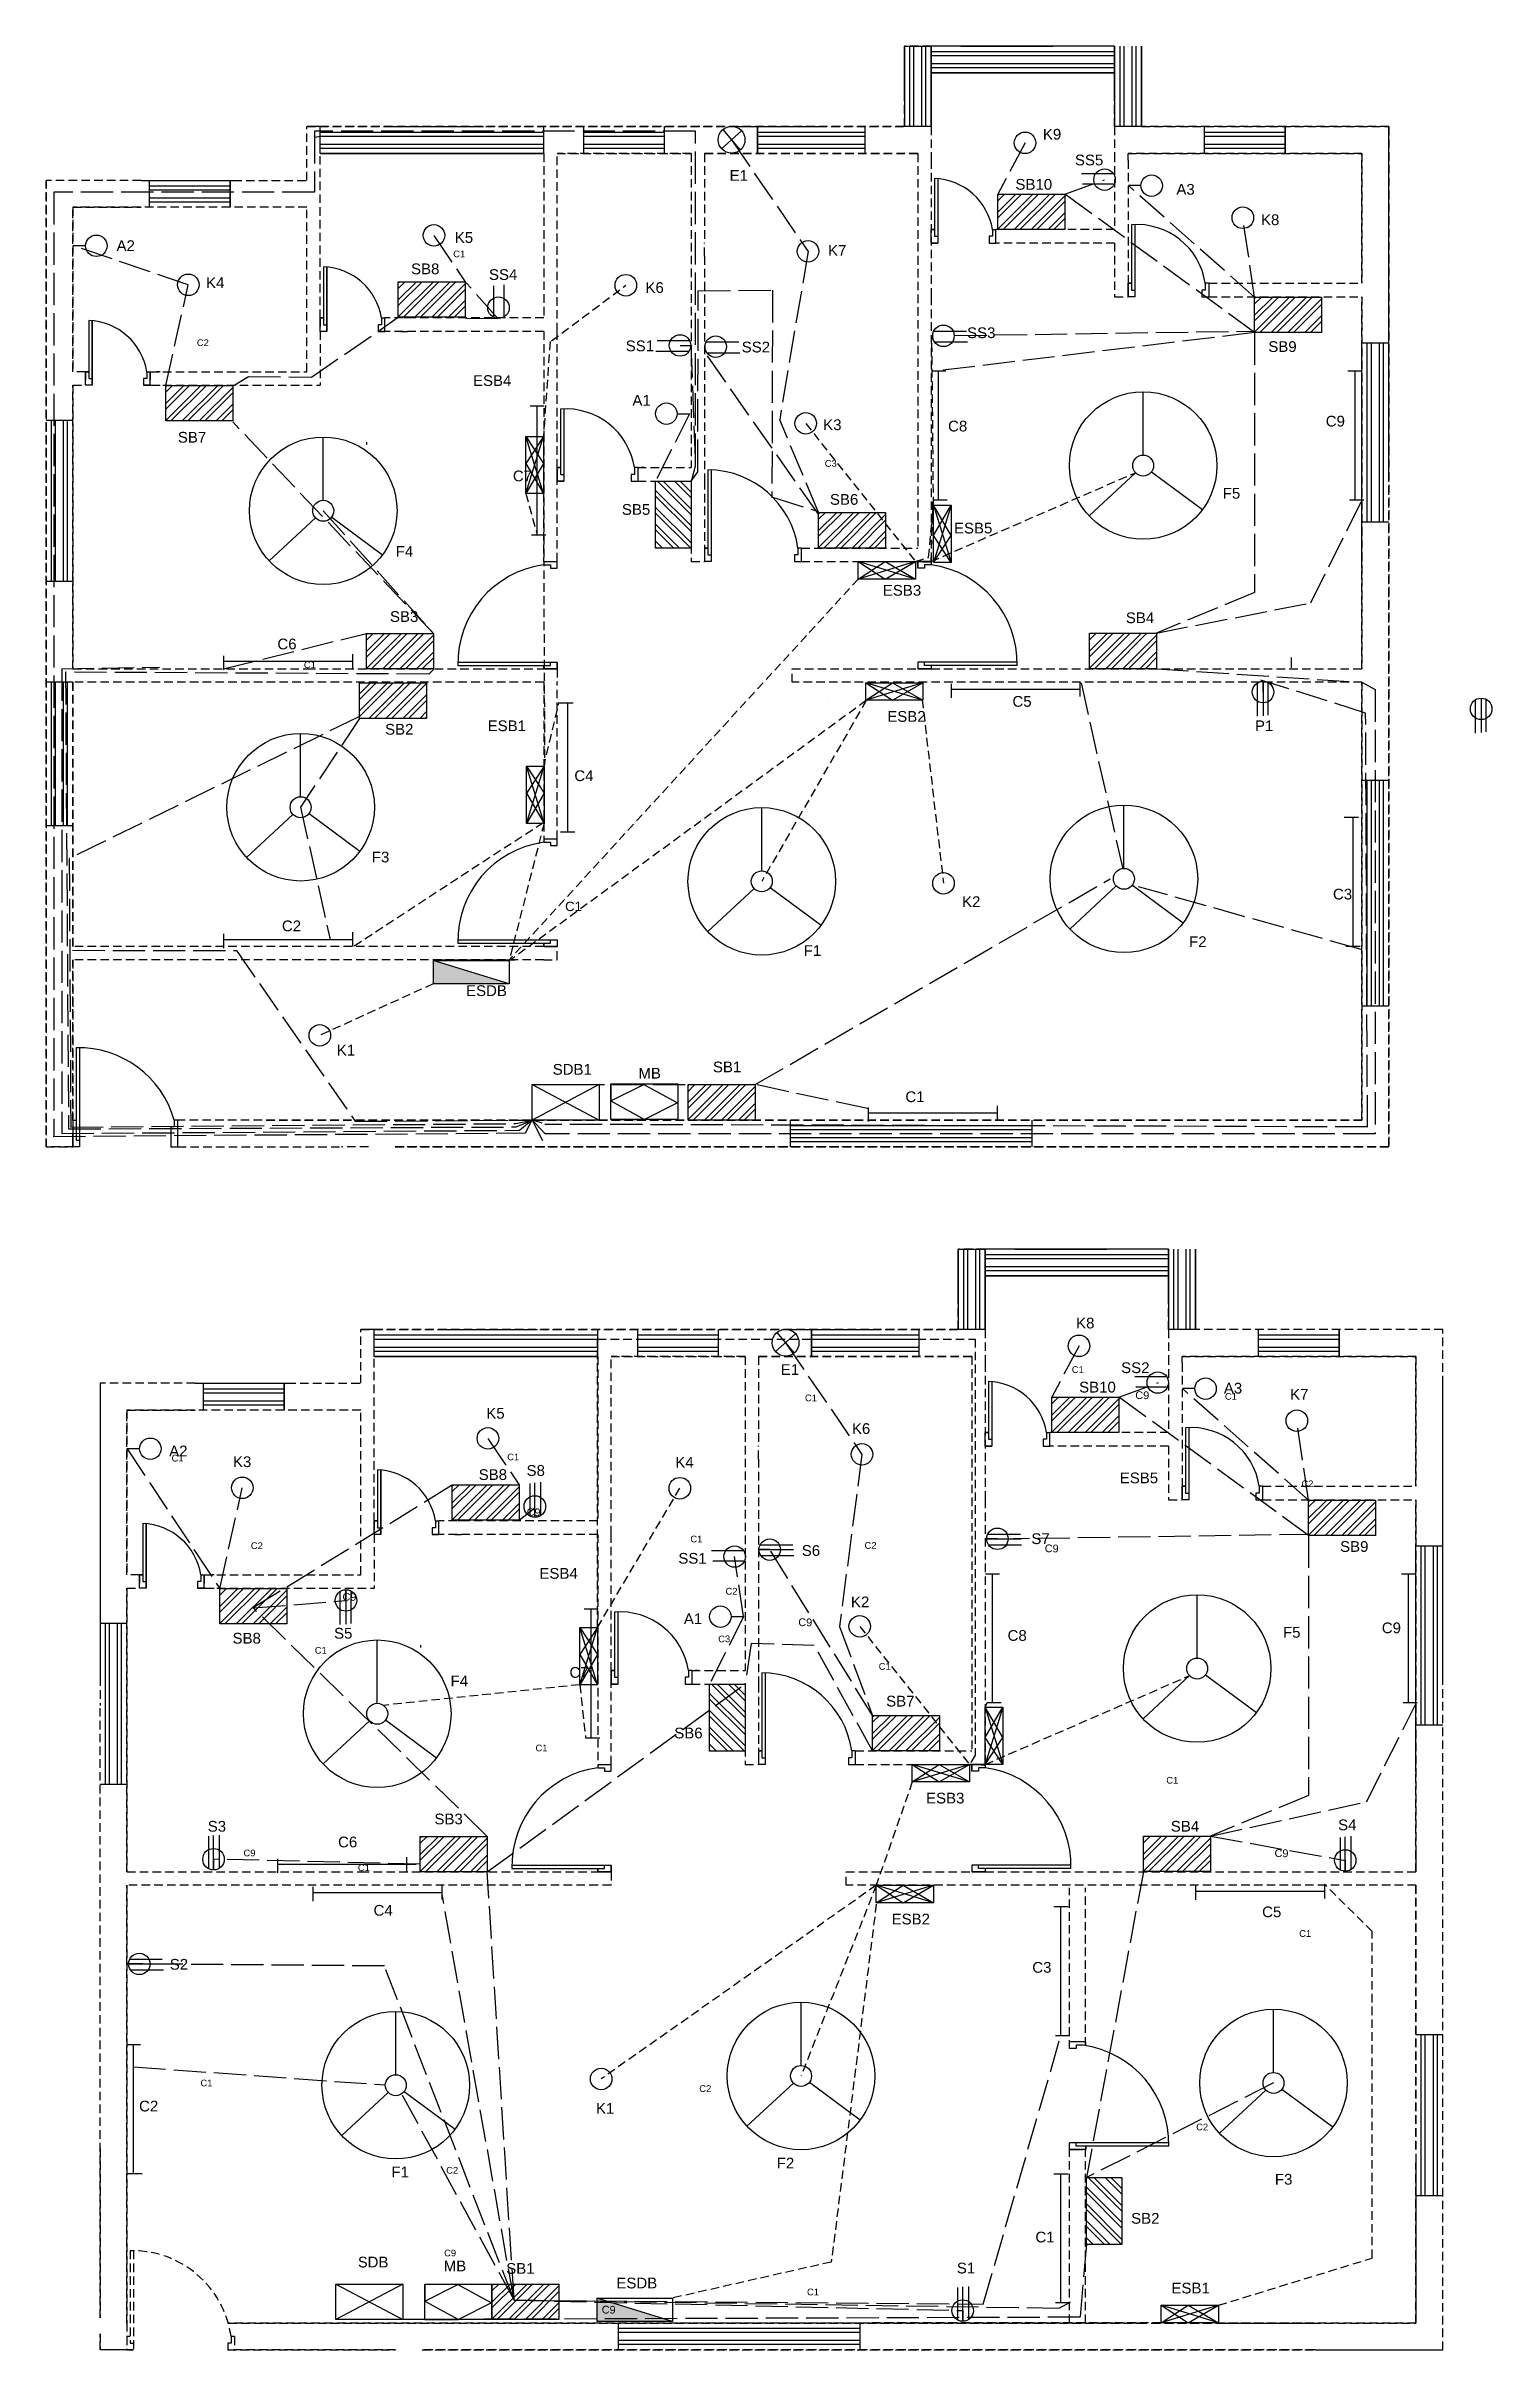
# Model space of a CAD drawing. Header units: millimetres. Extents: x 5814 to 14117, y 764 to 2474.
# Drawn here: x 13578 to 14117, y 1369 to 2227 of the extents above; entities that cross this region are included whole.
import ezdxf

# ---------------------------------------------------------------- set-up
doc = ezdxf.new("R2010")
doc.units = ezdxf.units.MM
doc.linetypes.add('ACAD_ISO02W100', pattern=[15, 12, -3])
doc.linetypes.add('HIDDEN2', pattern=[4.7625, 3.175, -1.5875])
doc.layers.get('0').update_dxf_attribs({"linetype": 'HIDDEN2'})
for name, color, linetype in [('conduit', 7, 'ACAD_ISO02W100'), ('doors', 6, 'Continuous'), ('emfittings', 7, 'Continuous'), ('fittinglabels', 7, 'Continuous'), ('fittings', 7, 'Continuous'), ('windows', 40, 'Continuous')]:
    doc.layers.add(name, color=color, linetype=linetype)
doc.layers.add('emconduit', color=1, linetype='HIDDEN2', plot=False)
doc.styles.get("Standard").update_dxf_attribs({"font": 'arial.ttf', "height": 4})

msp = doc.modelspace()

# ---------------------------------------------------------------- texts
at = {"char_height": 4, "attachment_point": 1}
for insert in [(13832.993, 2181.131), (13852.032, 1736.393)]:
    msp.add_mtext_dynamic_manual_height_columns('E1', width=6.87297, gutter_width=20, heights=[0], dxfattribs=dict(at, insert=insert))
at = {"layer": 'conduit'}
for s, p in [('C1', (13730.076, 2148.63)), ('C2', (13634.619, 2115.583)), ('C1', (13674.472, 1995.639)), ('C1', (13960.418, 1733.167)), ('C1', (13861.06, 1722.609)), ('C1', (14017.439, 1723.165)), ('C1', (13625.206, 1700.179)), ('C1', (13750.175, 1700.616)), ('C2', (14045.932, 1690.629)), ('C2', (13654.718, 1667.569)), ('C1', (13818.385, 1670.066)), ('C2', (13883.247, 1667.657)), ('C2', (13831.496, 1650.615)), ('C1', (13678.529, 1628.6)), ('C1', (13760.727, 1592.224)), ('C1', (13995.614, 1580.222)), ('C9', (13651.979, 1553.13)), ('C1', (13694.572, 1547.626)), ('C1', (14045.086, 1523.138)), ('C1', (13635.958, 1467.465)), ('C2', (13821.711, 1465.392)), ('C2', (14006.724, 1451.087)), ('C2', (13727.438, 1434.97)), ('C9', (13726.682, 1404.153))]:
    msp.add_text(s, height=2.5, dxfattribs=at).set_placement(p)
for s, height, rotation, p in [('C3', 2.5, 1.121862, (13868.451, 2070.592)), ('C9', 2.8915, 358.940502, (13984.057, 1723.465)), ('C9', 2.8915, 358.940502, (13757.39, 1679.883)), ('C9', 2.8915, 358.940502, (13950.324, 1666.399)), ('C9', 2.8915, 358.940502, (13688.83, 1648.37)), ('C9', 2.8915, 358.940502, (13858.559, 1638.901)), ('C3', 2.5, 1.121862, (13828.772, 1632.805)), ('C3', 2.5, 1.121862, (13828.772, 1632.805)), ('C1', 2.5, 1.121862, (13888.55, 1622.579)), ('C9', 2.8915, 358.940502, (14035.897, 1552.898)), ('C9', 2.8915, 358.940502, (13785.353, 1382.905))]:
    msp.add_text(s, height=height, rotation=rotation, dxfattribs=at).set_placement(p)
at = {"layer": 'conduit', "attachment_point": 1}
for width, gutter_width, insert, char_height in [(20.50289, 17.433, (13771.742, 1908.65), 3.4867), (18.64702, 12.5, (13861.818, 1392.154), 2.5)]:
    msp.add_mtext_dynamic_manual_height_columns('C1', width=width, gutter_width=gutter_width, heights=[0], dxfattribs=dict(at, insert=insert, char_height=char_height))
at = {"layer": 'emfittings', "insert": (13891.707, 1979.651), "char_height": 4, "attachment_point": 1}
msp.add_mtext_dynamic_manual_height_columns('ESB2', width=9.99418, gutter_width=12.5, heights=[0], dxfattribs=at)
at = {"layer": 'fittinglabels', "char_height": 4}
for s, width, gutter_width, heights, insert, attachment_point in [('K9', 6.61639, 12.5, [0], (13949.662, 2196.476), 1), ('SS5', 6.95023, 12.5, [2.585], (13961.585, 2186.879), 1), ('SB10', 10.78653, 12.5, [3.503], (13939.442, 2177.814), 1), ('A3', 6.12682, 12.5, [0], (13999.361, 2175.957), 1), ('K8', 6.61639, 12.5, [0], (14030.879, 2164.619), 1), ('A2', 6.12682, 12.5, [0], (13604.706, 2154.984), 1), ('K5', 6.61639, 12.5, [0], (13730.678, 2158.007), 1), ('SB8', 10.78653, 12.5, [3.958], (13714.373, 2146.339), 1), ('K7', 6.61639, 12.5, [0], (13869.649, 2153.198), 1), ('K4', 6.61639, 12.5, [0], (13638.031, 2141.176), 1), ('SS4', 6.39114, 12.5, [2.585], (13743.388, 2144.214), 1), ('K6', 6.61639, 12.5, [0], (13801.668, 2139.373), 1), ('SS3', 9.98474, 12.5, [4.136], (13921.428, 2122.55), 1), ('SS1', 9.98474, 12.5, [0], (13804.879, 2117.658), 3), ('SS2', 9.98474, 12.5, [0], (13837.499, 2117.217), 1), ('SB9', 10.78653, 12.5, [23.008], (14033.591, 2117.391), 1), ('ESB4', 9.99418, 12.5, [0], (13737.426, 2104.728), 1), ('A1', 6.12682, 12.5, [0], (13796.8, 2097.369), 1), ('K3', 6.61639, 12.5, [0], (13867.844, 2088.28), 1), ('C8', 12.51709, 12.5, [0], (13914.35, 2087.778), 1), ('C9', 12.51709, 12.5, [0], (14054.985, 2089.62), 1), ('SB7', 10.78653, 12.5, [3.503], (13627.544, 2083.618), 1), ('C7', 12.51709, 12.5, [0], (13752.287, 2069.21), 1), ('SB6', 10.78653, 12.5, [3.503], (13870.356, 2060.479), 1), ('F5', 6.16396, 12.5, [0], (14016.64, 2062.75), 1), ('SB5', 10.78653, 12.5, [3.503], (13792.883, 2056.736), 1), ('F4', 7.06471, 12.5, [0], (13708.666, 2041.108), 1), ('ESB3', 9.99418, 12.5, [0], (13890.056, 2026.618), 1), ('SB3', 10.78653, 12.5, [3.503], (13706.512, 2016.854), 1), ('SB4', 10.78653, 12.5, [3.503], (13980.548, 2016.39), 1), ('C6', 12.51709, 12.5, [0], (13664.599, 2006.629), 1), ('C5', 12.51709, 12.5, [0], (13938.317, 1985.251), 1), ('SB2', 10.78653, 12.5, [3.503], (13704.697, 1974.872), 1), ('ESB1', 9.99418, 12.5, [0], (13742.895, 1976.169), 1), ('P1', 9.98474, 12.5, [0], (14028.628, 1976.172), 1), ('C4', 12.51709, 12.5, [0], (13775.175, 1957.574), 1), ('F3', 7.1694, 12.5, [2.555], (13699.765, 1927.293), 1), ('C3', 12.51709, 12.5, [0], (14057.673, 1913.48), 1), ('K2', 6.61639, 12.5, [0], (13919.555, 1910.669), 1), ('C2', 12.51709, 12.5, [0], (13666.283, 1901.655), 1), ('F1', 18.95997, 22.662, [0], (13860.615, 1892.451), 1), ('F2', 8.32382, 12.5, [0], (14004.089, 1895.764), 1), ('ESDB', 12.80425, 12.5, [0], (13734.858, 1877.525), 1), ('K1', 6.61639, 12.5, [0], (13686.734, 1855.369), 1), ('SDB1', 15.08627, 12.5, [0], (13767.117, 1848.223), 1), ('MB', 11.31471, 12.5, [0], (13799.03, 1846.773), 1), ('SB1', 10.78653, 12.5, [3.503], (13826.784, 1849.118), 1), ('C1', 12.51709, 12.5, [0], (13898.45, 1838.015), 1), ('K8', 13.79444, 12.5, [0], (13962.024, 1753.739), 1), ('SS2', 6.95023, 12.5, [2.585], (13978.801, 1737.108), 1), ('SB10', 11.42588, 12.5, [0], (13963.145, 1729.868), 1), ('A3', 9.22296, 20, [0], (14017.048, 1729.483), 1), ('K7', 10.08506, 12.5, [0], (14041.728, 1727.188), 1), ('K5', 10.08506, 12.5, [0], (13742.395, 1720.134), 1), ('K6', 10.08506, 12.5, [0], (13878.55, 1714.439), 1), ('A2', 9.22296, 20, [4.016], (13624.294, 1706.098), 1), ('K3', 10.08506, 12.5, [0], (13648.054, 1702.094), 1), ('S8', 8.19715, 20, [0], (13757.387, 1698.818), 1), ('K4', 10.08506, 12.5, [0], (13812.772, 1701.884), 1), ('SB8', 11.42588, 12.5, [0], (13739.561, 1697.303), 1), ('ESB5', 9.99418, 12.5, [0], (13978.288, 1696.071), 1), ('S7', 8.19715, 20, [0], (13945.365, 1673.425), 1), ('SS1', 6.39114, 12.5, [2.585], (13813.897, 1666.114), 1), ('S6', 8.19715, 20, [0], (13859.871, 1669.025), 1), ('SB9', 11.42588, 12.5, [0], (14060.315, 1670.52), 1), ('ESB4', 9.99418, 12.5, [4.136], (13762.176, 1660.51), 1), ('K2', 10.08506, 12.5, [0], (13878.17, 1649.871), 1), ('A1', 9.22296, 20, [0], (13815.958, 1643.609), 1), ('C9', 12.51709, 12.5, [0], (14075.85, 1640.22), 1), ('SB8', 11.42588, 12.5, [0], (13647.9, 1636.362), 1), ('S5', 8.19715, 20, [0], (13685.695, 1638.214), 1), ('C8', 12.51709, 12.5, [0], (13936.51, 1637.388), 1), ('F5', 8.32382, 12.5, [0], (14039.07, 1638.557), 1), ('C7', 12.51709, 12.5, [0], (13773.364, 1623.613), 1), ('F4', 8.32382, 12.5, [0], (13729.091, 1620.442), 1), ('SB7', 11.42588, 12.5, [0], (13891.283, 1612.927), 1), ('SB6', 11.42588, 12.5, [4.136], (13812.39, 1601.057), 1), ('ESB3', 9.99418, 12.5, [0], (13906.149, 1576.816), 1), ('S3', 8.19715, 20, [0], (13638.674, 1566.314), 1), ('SB3', 11.42588, 12.5, [0], (13723.092, 1569.046), 1), ('SB4', 11.42588, 12.5, [0], (13997.295, 1566.334), 1), ('S4', 8.19715, 20, [0], (14059.58, 1566.856), 1), ('C6', 12.51709, 12.5, [0], (13687.195, 1560.476), 1), ('C4', 12.51709, 12.5, [0], (13700.411, 1535.023), 1), ('ESB2', 9.99418, 12.5, [0], (13893.321, 1531.781), 1), ('C5', 12.51709, 12.5, [14.989], (14031.299, 1534.449), 1), ('S2', 8.19715, 20, [0], (13624.521, 1514.926), 1), ('C3', 12.51709, 12.5, [0], (13945.705, 1513.787), 1), ('C2', 12.51709, 12.5, [0], (13613.093, 1462.129), 1), ('K1', 10.08506, 12.5, [0], (13783.247, 1461.288), 1), ('F1', 18.95997, 22.662, [0], (13707.064, 1437.581), 1), ('F2', 8.32382, 12.5, [0], (13850.538, 1440.895), 1), ('F3', 8.32382, 12.5, [0], (14036.055, 1434.867), 1), ('SB2', 11.42588, 12.5, [0], (13982.51, 1420.31), 1), ('C1', 12.51709, 12.5, [0], (13946.854, 1413.342), 1), ('{\\fVrinda|b0|i0|c0|p0;S}DB', 15.08627, 12.5, [0], (13694.622, 1404.028), 1), ('MB', 11.31471, 12.5, [0], (13726.535, 1402.578), 1), ('SB1', 11.42588, 12.5, [0], (13749.812, 1401.648), 1), ('S1', 8.19715, 20, [0], (13917.612, 1401.796), 1), ('ESDB', 12.80425, 12.5, [0], (13790.832, 1396.226), 1), ('ESB1', 9.99418, 12.5, [0], (13997.53, 1394.344), 1)]:
    msp.add_mtext_dynamic_manual_height_columns(s, width=width, gutter_width=gutter_width, heights=heights, dxfattribs=dict(at, insert=insert, attachment_point=attachment_point))
at = {"layer": 'fittinglabels', "insert": (13916.541, 2049.783), "char_height": 4, "attachment_point": 1, "rotation": 0.085005}
msp.add_mtext_dynamic_manual_height_columns('ESB5', width=9.99418, gutter_width=12.5, heights=[0], dxfattribs=at)

# ---------------------------------------------------------------- hatches: boundary and pattern name
at = {"layer": 'emfittings', "true_color": 0x000000}
h = msp.add_hatch(color=18, dxfattribs=at)
h.dxf.hatch_style = 1
h.paths.add_polyline_path([(13722.652, 1886.742), (13722.652, 1878.077), (13750.886, 1878.077)])
h = msp.add_hatch(color=18, dxfattribs=at)
h.dxf.hatch_style = 1
h.paths.add_polyline_path([(13783.548, 1388.552), (13783.548, 1379.887), (13811.782, 1379.887)])
at = {"layer": 'fittings'}
h = msp.add_hatch(dxfattribs=at)
h.set_pattern_fill('ANSI32', color=256, scale=0.468168)
h.set_pattern_definition([(45, (12552.8974, 1643.121), (-3.1532, 3.1532), []), (45, (12554.9995, 1643.121), (-3.1532, 3.1532), [])])
h.paths.add_polyline_path([(13932.89, 2172.178), (13932.89, 2158.95), (13957.841, 2158.95), (13957.841, 2172.178)])
h = msp.add_hatch(dxfattribs=at)
h.set_pattern_fill('ANSI32', color=256, scale=0.468168)
h.set_pattern_definition([(45, (12329.6432, 1610.461), (-3.1532, 3.1532), []), (45, (12331.7454, 1610.461), (-3.1532, 3.1532), [])])
h.paths.add_polyline_path([(13709.636, 2139.518), (13709.636, 2126.29), (13734.586, 2126.29), (13734.586, 2139.518)])
h = msp.add_hatch(dxfattribs=at)
h.set_pattern_fill('ANSI32', color=256, scale=0.468168)
h.set_pattern_definition([(45, (12648.505, 1604.779), (-3.1532, 3.1532), []), (45, (12650.6073, 1604.779), (-3.1532, 3.1532), [])])
h.paths.add_polyline_path([(14028.498, 2133.836), (14028.498, 2120.608), (14053.448, 2120.608), (14053.448, 2133.836)])
h = msp.add_hatch(dxfattribs=at)
h.set_pattern_fill('ANSI32', color=256, scale=0.468168)
h.set_pattern_definition([(45, (12243.0306, 1571.8584), (-3.1532, 3.1532), []), (45, (12245.1328, 1571.8584), (-3.1532, 3.1532), [])])
h.paths.add_polyline_path([(13623.023, 2100.915), (13623.023, 2087.687), (13647.974, 2087.687), (13647.974, 2100.915)])
h = msp.add_hatch(dxfattribs=at)
h.set_pattern_fill('ANSI32', color=256, scale=0.468168, angle=90)
h.set_pattern_definition([(135, (14334.5092, 660.3686), (-3.1532, -3.1532), []), (135, (14334.5092, 662.4707), (-3.1532, -3.1532), [])])
h.paths.add_polyline_path([(13805.452, 2040.361), (13818.68, 2040.361), (13818.68, 2065.312), (13805.452, 2065.312)])
h = msp.add_hatch(dxfattribs=at)
h.set_pattern_fill('ANSI32', color=256, scale=0.468168)
h.set_pattern_definition([(45, (12486.1626, 1524.549), (-3.1532, 3.1532), []), (45, (12488.2647, 1524.549), (-3.1532, 3.1532), [])])
h.paths.add_polyline_path([(13866.155, 2053.606), (13866.155, 2040.378), (13891.106, 2040.378), (13891.106, 2053.606)])
h = msp.add_hatch(dxfattribs=at)
h.set_pattern_fill('ANSI32', color=256, scale=0.468168)
h.set_pattern_definition([(45, (12317.7344, 1479.5356), (-3.1532, 3.1532), []), (45, (12319.8366, 1479.5356), (-3.1532, 3.1532), [])])
h.paths.add_polyline_path([(13697.727, 2008.593), (13697.727, 1995.364), (13722.678, 1995.364), (13722.678, 2008.593)])
h = msp.add_hatch(dxfattribs=at)
h.set_pattern_fill('ANSI32', color=256, scale=0.468168)
h.set_pattern_definition([(45, (12586.9786, 1479.6086), (-3.1532, 3.1532), []), (45, (12589.081, 1479.6086), (-3.1532, 3.1532), [])])
h.paths.add_polyline_path([(13966.971, 2008.666), (13966.971, 1995.437), (13991.922, 1995.437), (13991.922, 2008.666)])
h = msp.add_hatch(dxfattribs=at)
h.set_pattern_fill('ANSI32', color=256, scale=0.468168, angle=180)
h.set_pattern_definition([(225, (15100.122, 2505.9596), (3.1532, -3.1532), []), (225, (15098.0197, 2505.9596), (3.1532, -3.1532), [])])
h.paths.add_polyline_path([(13720.129, 1976.903), (13720.129, 1990.131), (13695.179, 1990.131), (13695.179, 1976.903)])
h = msp.add_hatch(dxfattribs=at)
h.set_pattern_fill('ANSI32', color=256, scale=0.468168)
h.set_pattern_definition([(45, (12437.57, 1311.5053), (-3.1532, 3.1532), []), (45, (12439.672, 1311.5053), (-3.1532, 3.1532), [])])
h.paths.add_polyline_path([(13817.563, 1840.562), (13817.563, 1827.334), (13842.513, 1827.334), (13842.513, 1840.562)])
h = msp.add_hatch(dxfattribs=at)
h.set_pattern_fill('ANSI32', color=256, scale=0.468168)
h.set_pattern_definition([(45, (12572.997, 1195.1075), (-3.1532, 3.1532), []), (45, (12575.099, 1195.1075), (-3.1532, 3.1532), [])])
h.paths.add_polyline_path([(13952.99, 1724.164), (13952.99, 1710.936), (13977.94, 1710.936), (13977.94, 1724.164)])
h = msp.add_hatch(dxfattribs=at)
h.set_pattern_fill('ANSI32', color=256, scale=0.468168)
h.set_pattern_definition([(45, (12349.743, 1162.4475), (-3.1532, 3.1532), []), (45, (12351.845, 1162.4475), (-3.1532, 3.1532), [])])
h.paths.add_polyline_path([(13729.736, 1691.504), (13729.736, 1678.276), (13754.686, 1678.276), (13754.686, 1691.504)])
h = msp.add_hatch(dxfattribs=at)
h.set_pattern_fill('ANSI32', color=256, scale=0.468168)
h.set_pattern_definition([(45, (12668.6047, 1156.7656), (-3.1532, 3.1532), []), (45, (12670.707, 1156.7656), (-3.1532, 3.1532), [])])
h.paths.add_polyline_path([(14048.597, 1685.823), (14048.597, 1672.594), (14073.548, 1672.594), (14073.548, 1685.823)])
h = msp.add_hatch(dxfattribs=at)
h.set_pattern_fill('ANSI32', color=256, scale=0.468168)
h.set_pattern_definition([(45, (12263.13, 1123.845), (-3.1532, 3.1532), []), (45, (12265.2323, 1123.845), (-3.1532, 3.1532), [])])
h.paths.add_polyline_path([(13643.123, 1652.902), (13643.123, 1639.674), (13668.073, 1639.674), (13668.073, 1652.902)])
h = msp.add_hatch(dxfattribs=at)
h.set_pattern_fill('ANSI32', color=256, scale=0.468168, angle=90)
h.set_pattern_definition([(135, (14354.609, 212.355), (-3.1532, -3.1532), []), (135, (14354.609, 214.4573), (-3.1532, -3.1532), [])])
h.paths.add_polyline_path([(13825.552, 1592.348), (13838.78, 1592.348), (13838.78, 1617.298), (13825.552, 1617.298)])
h = msp.add_hatch(dxfattribs=at)
h.set_pattern_fill('ANSI32', color=256, scale=0.468168)
h.set_pattern_definition([(45, (12506.262, 1076.5355), (-3.1532, 3.1532), []), (45, (12508.3643, 1076.5355), (-3.1532, 3.1532), [])])
h.paths.add_polyline_path([(13886.255, 1605.592), (13886.255, 1592.364), (13911.205, 1592.364), (13911.205, 1605.592)])
h = msp.add_hatch(dxfattribs=at)
h.set_pattern_fill('ANSI32', color=256, scale=0.468168)
h.set_pattern_definition([(45, (12337.834, 1031.522), (-3.1532, 3.1532), []), (45, (12339.936, 1031.522), (-3.1532, 3.1532), [])])
h.paths.add_polyline_path([(13717.827, 1560.579), (13717.827, 1547.351), (13742.777, 1547.351), (13742.777, 1560.579)])
h = msp.add_hatch(dxfattribs=at)
h.set_pattern_fill('ANSI32', color=256, scale=0.468168)
h.set_pattern_definition([(45, (12607.078, 1031.595), (-3.1532, 3.1532), []), (45, (12609.1803, 1031.595), (-3.1532, 3.1532), [])])
h.paths.add_polyline_path([(13987.071, 1560.652), (13987.071, 1547.424), (14012.021, 1547.424), (14012.021, 1560.652)])
h = msp.add_hatch(dxfattribs=at)
h.set_pattern_fill('ANSI32', color=256, scale=0.468168, angle=90)
h.set_pattern_definition([(135, (14494.902, 28.5334), (-3.1532, -3.1532), []), (135, (14494.902, 30.6356), (-3.1532, -3.1532), [])])
h.paths.add_polyline_path([(13965.845, 1408.526), (13979.073, 1408.526), (13979.073, 1433.477), (13965.845, 1433.477)])
h = msp.add_hatch(dxfattribs=at)
h.set_pattern_fill('ANSI32', color=256, scale=0.468168)
h.set_pattern_definition([(45, (12364.5195, 864.7905), (-3.1532, 3.1532), []), (45, (12366.6217, 864.7905), (-3.1532, 3.1532), [])])
h.paths.add_polyline_path([(13744.512, 1393.847), (13744.512, 1380.619), (13769.463, 1380.619), (13769.463, 1393.847)])

# ---------------------------------------------------------------- linework, layer by layer
for p, q in [((13908.068, 2227.306), (13898.068, 2227.306)), ((13898.068, 2217.306), (13898.068, 2227.306)), ((13908.068, 2227.306), (13898.068, 2227.306)), ((13908.068, 2197.306), (13908.068, 2227.306)), ((13986.375, 2197.306), (13986.375, 2227.306)), ((13898.068, 2197.306), (13898.068, 2217.306)), ((13898.068, 2197.306), (13898.068, 2217.306)), ((13908.068, 2197.306), (13908.068, 2217.306)), ((13976.375, 2197.306), (13976.375, 2217.306)), ((13675.559, 2177.306), (13675.559, 2197.306)), ((13680.559, 2197.306), (13675.559, 2197.306)), ((13908.068, 2197.306), (13908.068, 2184.806)), ((13976.375, 2197.306), (13976.375, 2187.306)), ((14078.467, 2197.306), (13986.375, 2197.306)), ((14078.467, 2197.306), (13986.375, 2197.306)), ((13680.559, 2126.04), (13680.559, 2187.306)), ((13680.559, 2187.306), (13763.772, 2187.306)), ((13763.772, 2187.306), (13763.772, 2126.04)), ((13818.68, 2187.306), (13768.772, 2187.306)), ((13768.772, 2121.04), (13768.772, 2187.306)), ((13818.68, 2187.306), (13818.68, 2070.312)), ((13818.68, 2187.306), (13818.68, 2070.312)), ((13903.068, 2187.306), (13823.68, 2187.306)), ((13823.68, 2187.306), (13823.68, 2154.068)), ((14068.467, 2187.306), (13981.375, 2187.306)), ((13981.375, 2184.806), (13981.375, 2187.306)), ((14068.467, 2187.306), (14068.467, 2138.954)), ((14068.467, 2187.306), (14068.467, 2138.954)), ((13613.834, 2177.306), (13578.467, 2177.306)), ((13613.834, 2177.306), (13648.169, 2177.306)), ((13648.169, 2177.306), (13675.559, 2177.306)), ((13588.467, 2167.306), (13588.467, 2106.04)), ((13675.559, 2167.306), (13588.467, 2167.306)), ((13588.467, 2167.306), (13613.834, 2167.306)), ((13675.559, 2106.04), (13675.559, 2167.306)), ((13823.68, 2149.068), (13823.68, 2154.068)), ((13823.68, 2149.068), (13823.68, 2154.068)), ((13976.375, 2158.954), (13932.156, 2158.954)), ((13932.156, 2153.954), (13932.156, 2158.954)), ((13976.375, 2153.954), (13932.156, 2153.954)), ((13976.375, 2153.954), (13976.375, 2133.954)), ((13823.68, 2149.068), (13823.68, 2065.312)), ((13823.68, 2149.068), (13823.68, 2065.312)), ((13981.375, 2138.954), (13981.375, 2133.954)), ((14011.395, 2138.954), (14068.467, 2138.954)), ((14011.395, 2138.954), (14011.395, 2133.954)), ((13976.375, 2133.954), (13981.375, 2133.954)), ((14011.395, 2133.954), (14068.467, 2133.954)), ((14068.467, 2133.954), (14068.467, 1995.363)), ((14068.467, 2133.954), (14068.467, 1995.363)), ((13680.559, 2126.04), (13680.559, 2121.04)), ((13680.559, 2121.04), (13680.559, 2101.04)), ((13763.772, 2126.04), (13704.646, 2126.04)), ((13704.646, 2121.04), (13704.646, 2126.04)), ((13763.772, 2121.04), (13704.646, 2121.04)), ((13710.561, 2121.04), (13713.061, 2121.04)), ((13713.061, 2126.04), (13711.811, 2126.04)), ((13763.772, 2121.04), (13763.772, 2035.383)), ((13763.772, 2121.04), (13763.772, 2035.383)), ((13768.772, 2070.312), (13768.772, 2121.04)), ((13768.772, 2070.312), (13768.772, 2121.04)), ((13593.15, 2106.04), (13588.467, 2106.04)), ((13593.15, 2106.04), (13593.15, 2101.04)), ((13617.237, 2106.04), (13675.559, 2106.04)), ((13617.237, 2106.04), (13617.237, 2101.04)), ((13620.968, 2106.04), (13619.718, 2106.04)), ((13641.675, 2106.133), (13641.675, 2106.115)), ((13588.467, 2101.04), (13588.467, 1995.363)), ((13588.467, 2101.04), (13593.15, 2101.04)), ((13617.237, 2101.04), (13675.559, 2101.04)), ((13617.237, 2101.04), (13680.559, 2101.04)), ((13618.468, 2101.04), (13620.968, 2101.04)), ((13768.772, 2070.312), (13768.772, 2065.312)), ((13798.792, 2070.312), (13818.68, 2070.312)), ((13798.792, 2070.312), (13798.792, 2065.312)), ((13801.273, 2070.312), (13800.023, 2070.312)), ((13801.273, 2070.312), (13800.023, 2070.312)), ((13768.772, 2035.383), (13768.772, 2065.312)), ((13768.772, 2035.383), (13768.772, 2065.312)), ((13798.773, 2065.312), (13801.273, 2065.312)), ((13798.773, 2065.312), (13801.273, 2065.312)), ((13798.792, 2065.312), (13818.68, 2065.312)), ((13798.792, 2065.312), (13818.68, 2065.312)), ((13818.68, 2065.312), (13818.68, 2035.378)), ((13818.68, 2065.312), (13818.68, 2035.378)), ((13823.68, 2065.312), (13823.68, 2035.378)), ((13763.772, 2035.383), (13768.772, 2035.383)), ((13818.68, 2035.378), (13823.68, 2035.378)), ((13818.68, 2035.378), (13823.68, 2035.378)), ((13823.68, 2040.378), (13823.68, 2035.378)), ((13859.7, 2040.378), (13903.068, 2040.378)), ((13859.7, 2040.378), (13903.068, 2040.378)), ((13859.7, 2040.378), (13859.7, 2035.378)), ((13859.7, 2035.378), (13903.068, 2035.378)), ((13859.7, 2035.378), (13903.068, 2035.378)), ((13903.068, 2035.378), (13908.068, 2035.378)), ((13588.467, 1995.363), (13675.559, 1995.363)), ((13675.559, 1995.363), (13763.772, 1995.363)), ((13768.772, 1995.363), (13763.772, 1995.363)), ((13768.772, 1995.363), (13768.772, 1990.363)), ((13856.269, 1995.363), (13903.068, 1995.363)), ((13856.269, 1990.363), (13856.269, 1995.363)), ((13856.269, 1992.863), (13856.269, 1992.863)), ((13908.068, 1995.363), (13903.068, 1995.363)), ((13908.068, 1995.363), (14068.467, 1995.363)), ((13588.467, 1990.363), (13588.467, 1892.009)), ((13763.772, 1990.363), (13588.467, 1990.363)), ((13763.772, 1990.363), (13763.772, 1932.029)), ((13768.772, 1932.029), (13768.772, 1990.363)), ((14068.467, 1990.363), (13856.269, 1990.363)), ((14068.467, 1990.363), (14068.467, 1827.306)), ((14068.467, 1990.363), (14068.467, 1827.306)), ((13763.772, 1932.029), (13768.772, 1932.029)), ((13763.772, 1892.009), (13588.467, 1892.009)), ((13763.772, 1892.009), (13768.772, 1892.009)), ((13768.772, 1887.009), (13768.772, 1892.009)), ((13588.467, 1887.009), (13588.467, 1827.306)), ((13763.772, 1887.009), (13588.467, 1887.009)), ((13763.772, 1887.009), (13768.772, 1887.009)), ((13578.467, 1827.323), (13578.467, 1827.306)), ((13588.467, 1827.306), (13588.467, 1817.323)), ((14068.467, 1827.306), (13627.446, 1827.306)), ((13627.446, 1827.306), (13627.446, 1817.323)), ((14068.467, 1827.323), (13660.467, 1827.323)), ((13698.467, 1827.323), (13698.467, 1827.306)), ((13708.467, 1827.323), (13708.467, 1827.306)), ((13889.495, 1827.323), (13889.495, 1827.306)), ((14068.467, 1827.323), (13915.517, 1827.323)), ((13627.446, 1817.323), (13688.467, 1817.323)), ((13627.446, 1817.323), (13688.467, 1817.323)), ((13698.467, 1817.323), (13688.467, 1817.323)), ((13698.467, 1817.323), (13688.467, 1817.323)), ((14068.467, 1817.323), (13708.467, 1817.323)), ((14068.467, 1817.323), (13708.467, 1817.323)), ((13928.168, 1779.292), (13918.168, 1779.292)), ((13918.168, 1769.292), (13918.168, 1779.292)), ((13928.168, 1779.292), (13918.168, 1779.292)), ((13928.168, 1749.292), (13928.168, 1779.292)), ((14006.475, 1749.292), (14006.475, 1779.292)), ((13918.168, 1749.292), (13918.168, 1769.292)), ((13918.168, 1749.292), (13918.168, 1769.292)), ((13928.168, 1749.292), (13928.168, 1769.292)), ((13996.475, 1749.292), (13996.475, 1769.292)), ((13695.659, 1729.292), (13695.659, 1749.292)), ((13700.659, 1749.292), (13695.659, 1749.292)), ((13928.168, 1749.292), (13928.168, 1736.792)), ((13996.475, 1749.292), (13996.475, 1739.292)), ((14098.567, 1749.292), (14006.475, 1749.292)), ((14098.567, 1749.292), (14006.475, 1749.292)), ((13700.659, 1678.026), (13700.659, 1739.292)), ((13700.659, 1739.292), (13783.872, 1739.292)), ((13783.872, 1739.292), (13783.872, 1678.026)), ((13838.78, 1739.292), (13788.872, 1739.292)), ((13788.872, 1673.026), (13788.872, 1739.292)), ((13838.78, 1739.292), (13838.78, 1622.298)), ((13838.78, 1739.292), (13838.78, 1622.298)), ((13923.168, 1739.292), (13843.78, 1739.292)), ((13843.78, 1739.292), (13843.78, 1706.054)), ((14088.567, 1739.292), (14001.475, 1739.292)), ((14001.475, 1736.792), (14001.475, 1739.292)), ((14088.567, 1739.292), (14088.567, 1690.94)), ((14088.567, 1739.292), (14088.567, 1690.94)), ((13633.934, 1729.292), (13598.567, 1729.292)), ((13633.934, 1729.292), (13598.567, 1729.292)), ((13598.567, 1729.292), (13598.567, 1609.31)), ((13633.934, 1729.292), (13668.268, 1729.292)), ((13668.268, 1729.292), (13695.659, 1729.292)), ((14098.567, 1369.31), (14098.567, 1729.292)), ((14098.567, 1369.31), (14098.567, 1729.292)), ((14098.567, 1369.31), (14098.567, 1729.292)), ((14098.567, 1369.31), (14098.567, 1729.292)), ((13608.567, 1719.292), (13608.567, 1658.026)), ((13695.659, 1719.292), (13608.567, 1719.292)), ((13608.567, 1719.292), (13633.934, 1719.292)), ((13695.659, 1658.026), (13695.659, 1719.292)), ((13996.475, 1710.94), (13952.255, 1710.94)), ((13952.255, 1705.94), (13952.255, 1710.94)), ((13843.78, 1701.054), (13843.78, 1706.054)), ((13843.78, 1701.054), (13843.78, 1706.054)), ((13843.78, 1701.054), (13843.78, 1617.298)), ((13843.78, 1701.054), (13843.78, 1617.298)), ((13996.475, 1705.94), (13952.255, 1705.94)), ((13996.475, 1705.94), (13996.475, 1685.94)), ((14001.475, 1690.94), (14001.475, 1685.94)), ((14031.494, 1690.94), (14088.567, 1690.94)), ((14031.494, 1690.94), (14031.494, 1685.94)), ((13996.475, 1685.94), (14001.475, 1685.94)), ((14031.494, 1685.94), (14088.567, 1685.94)), ((14088.567, 1685.94), (14088.567, 1547.35)), ((14088.567, 1685.94), (14088.567, 1547.35)), ((13700.659, 1678.026), (13700.659, 1673.026)), ((13783.872, 1678.026), (13724.746, 1678.026)), ((13724.746, 1673.026), (13724.746, 1678.026)), ((13733.16, 1678.026), (13731.91, 1678.026)), ((13700.659, 1673.026), (13700.659, 1653.026)), ((13783.872, 1673.026), (13724.746, 1673.026)), ((13730.66, 1673.026), (13733.16, 1673.026)), ((13783.872, 1673.026), (13783.872, 1587.369)), ((13783.872, 1673.026), (13783.872, 1587.369)), ((13788.872, 1622.298), (13788.872, 1673.026)), ((13788.872, 1622.298), (13788.872, 1673.026)), ((13613.249, 1658.026), (13608.567, 1658.026)), ((13613.249, 1658.026), (13613.249, 1653.026)), ((13637.336, 1658.026), (13695.659, 1658.026)), ((13637.336, 1658.026), (13637.336, 1653.026)), ((13641.068, 1658.026), (13639.818, 1658.026)), ((13661.775, 1658.119), (13661.775, 1658.102)), ((13608.567, 1653.026), (13608.567, 1547.35)), ((13608.567, 1653.026), (13613.249, 1653.026)), ((13637.336, 1653.026), (13695.659, 1653.026)), ((13637.336, 1653.026), (13700.659, 1653.026)), ((13638.568, 1653.026), (13641.068, 1653.026)), ((13788.872, 1622.298), (13788.872, 1617.298)), ((13818.892, 1622.298), (13838.78, 1622.298)), ((13818.892, 1622.298), (13818.892, 1617.298)), ((13821.373, 1622.298), (13820.123, 1622.298)), ((13821.373, 1622.298), (13820.123, 1622.298)), ((13788.872, 1587.369), (13788.872, 1617.298)), ((13788.872, 1587.369), (13788.872, 1617.298)), ((13818.873, 1617.298), (13821.373, 1617.298)), ((13818.873, 1617.298), (13821.373, 1617.298)), ((13818.892, 1617.298), (13838.78, 1617.298)), ((13818.892, 1617.298), (13838.78, 1617.298)), ((13838.78, 1617.298), (13838.78, 1587.364)), ((13838.78, 1617.298), (13838.78, 1587.364)), ((13843.78, 1617.298), (13843.78, 1587.364)), ((13783.872, 1587.369), (13788.872, 1587.369)), ((13838.78, 1587.364), (13843.78, 1587.364)), ((13838.78, 1587.364), (13843.78, 1587.364)), ((13843.78, 1592.364), (13843.78, 1587.364)), ((13879.8, 1592.364), (13923.168, 1592.364)), ((13879.8, 1592.364), (13923.168, 1592.364)), ((13879.8, 1592.364), (13879.8, 1587.364)), ((13879.8, 1587.364), (13923.168, 1587.364)), ((13879.8, 1587.364), (13923.168, 1587.364)), ((13923.168, 1587.364), (13928.168, 1587.364)), ((14088.567, 1554.615), (14088.567, 1547.35)), ((13608.567, 1547.35), (13695.659, 1547.35)), ((13695.659, 1547.35), (13783.872, 1547.35)), ((13788.872, 1547.35), (13783.872, 1547.35)), ((13788.872, 1547.35), (13788.872, 1542.35)), ((13876.369, 1542.35), (13876.369, 1547.35)), ((13876.369, 1547.35), (13923.168, 1547.35)), ((13876.369, 1542.35), (13876.369, 1547.35)), ((13876.369, 1544.85), (13876.369, 1544.85)), ((13876.369, 1544.85), (13876.369, 1544.85)), ((13928.168, 1547.35), (13923.168, 1547.35)), ((13928.168, 1547.35), (14088.567, 1547.35)), ((13608.567, 1542.35), (13608.567, 1379.292)), ((13608.567, 1542.35), (13608.567, 1379.292)), ((13783.872, 1542.35), (13608.567, 1542.35)), ((13788.872, 1542.35), (13783.872, 1542.35)), ((14088.567, 1542.35), (13876.369, 1542.35)), ((14088.567, 1542.35), (13876.369, 1542.35)), ((13959.575, 1481.515), (13959.575, 1541.35)), ((13965.575, 1482.613), (13965.575, 1541.35)), ((14088.567, 1542.35), (14088.567, 1443.996)), ((14088.567, 1542.35), (14088.567, 1379.31)), ((14088.567, 1541.35), (14088.567, 1542.35)), ((13598.567, 1381.31), (13598.567, 1489.31)), ((13598.567, 1381.31), (13598.567, 1489.31)), ((13598.567, 1381.31), (13598.567, 1489.31)), ((13598.567, 1381.31), (13598.567, 1489.31)), ((13598.567, 1381.31), (13598.567, 1489.31)), ((13598.567, 1381.31), (13598.567, 1489.31)), ((13598.567, 1381.31), (13598.567, 1489.31)), ((13598.567, 1381.31), (13598.567, 1489.31)), ((13598.567, 1444.31), (13598.567, 1381.31)), ((13598.567, 1444.31), (13598.567, 1381.31)), ((13598.567, 1444.31), (13598.567, 1381.31)), ((13598.567, 1444.31), (13598.567, 1381.31)), ((13959.575, 1379.31), (13959.575, 1443.996)), ((13959.575, 1379.31), (13959.575, 1443.996)), ((13965.575, 1379.31), (13965.575, 1443.996)), ((14088.567, 1438.996), (14088.567, 1379.292)), ((13598.567, 1369.31), (13598.567, 1375.31)), ((13598.567, 1375.31), (13598.567, 1369.31)), ((13598.567, 1369.31), (13598.567, 1375.31)), ((13598.567, 1369.31), (13598.567, 1375.31)), ((13598.567, 1375.31), (13598.567, 1369.31)), ((13598.567, 1369.31), (13598.567, 1375.31)), ((13598.567, 1369.31), (13598.567, 1375.31)), ((13598.567, 1375.31), (13598.567, 1369.31)), ((13598.567, 1369.31), (13598.567, 1375.31)), ((13598.567, 1369.31), (13598.567, 1375.31)), ((13598.567, 1375.31), (13598.567, 1369.31)), ((13598.567, 1369.31), (13598.567, 1375.31)), ((13608.567, 1379.292), (13608.567, 1369.31)), ((13608.567, 1379.292), (13608.567, 1369.31)), ((13646.291, 1379.31), (13985.213, 1379.31)), ((13646.291, 1379.31), (13761.517, 1379.31)), ((13646.295, 1379.292), (13985.213, 1379.292)), ((13671.517, 1379.31), (13671.517, 1379.292)), ((13701.517, 1379.31), (13701.517, 1379.292)), ((13731.517, 1379.31), (13731.517, 1379.292)), ((13761.517, 1379.31), (13761.517, 1379.292)), ((13965.575, 1379.31), (13959.575, 1379.31)), ((13985.213, 1379.292), (13990.213, 1379.31)), ((13990.213, 1379.31), (14050.843, 1379.31)), ((13990.213, 1379.31), (14049.797, 1379.31)), ((14016.567, 1379.292), (14050.838, 1379.292)), ((14049.797, 1379.31), (14088.567, 1379.31)), ((14098.567, 1379.31), (14098.567, 1379.292)), ((14098.567, 1379.31), (14098.567, 1379.292)), ((13608.567, 1369.31), (13598.567, 1369.31)), ((13608.567, 1369.31), (13598.567, 1369.31)), ((13608.567, 1369.31), (13598.567, 1369.31)), ((13608.567, 1369.31), (13598.567, 1369.31)), ((13608.567, 1369.31), (13611.067, 1369.31)), ((13608.567, 1369.31), (13611.067, 1369.31)), ((13646.086, 1369.31), (13708.567, 1369.31)), ((13708.567, 1369.31), (13646.086, 1369.31)), ((13646.086, 1369.31), (13708.567, 1369.31)), ((13646.086, 1369.31), (13708.567, 1369.31)), ((13708.567, 1369.31), (13646.086, 1369.31)), ((13646.086, 1369.31), (13708.567, 1369.31)), ((13646.086, 1369.31), (13708.567, 1369.31)), ((13708.567, 1369.31), (13646.086, 1369.31)), ((13646.086, 1369.31), (13708.567, 1369.31)), ((13646.086, 1369.31), (13708.567, 1369.31)), ((13708.567, 1369.31), (13646.086, 1369.31)), ((13646.086, 1369.31), (13708.567, 1369.31)), ((13718.567, 1369.31), (14051.047, 1369.31)), ((13718.567, 1369.31), (14051.047, 1369.31)), ((13718.567, 1369.31), (14051.047, 1369.31)), ((13718.567, 1369.31), (14051.047, 1369.31)), ((14086.067, 1369.31), (14088.567, 1369.31)), ((14086.067, 1369.31), (14088.567, 1369.31)), ((14086.067, 1369.31), (14088.567, 1369.31)), ((14086.067, 1369.31), (14088.567, 1369.31)), ((14086.067, 1369.31), (14088.567, 1369.31)), ((14086.067, 1369.31), (14088.567, 1369.31)), ((14086.067, 1369.31), (14088.567, 1369.31)), ((14086.067, 1369.31), (14088.567, 1369.31))]:
    msp.add_line(p, q)
at = {"color": 215, "true_color": 0xa953a0}
for p, q in [((13609.817, 1406.256), (13609.817, 1371.81)), ((13611.067, 1406.234), (13611.067, 1369.31)), ((13608.567, 1374.31), (13608.567, 1369.31)), ((13608.567, 1374.31), (13608.567, 1369.31)), ((13608.567, 1374.31), (13608.567, 1369.31)), ((13608.567, 1374.31), (13608.567, 1369.31)), ((13647.336, 1374.31), (13647.336, 1371.81)), ((13648.586, 1374.31), (13647.336, 1374.31)), ((13648.586, 1374.31), (13648.586, 1369.31)), ((13611.067, 1369.31), (13608.567, 1369.31)), ((13609.817, 1371.81), (13611.067, 1371.81)), ((13646.086, 1371.81), (13646.086, 1369.31)), ((13647.336, 1371.81), (13646.086, 1371.81)), ((13646.086, 1369.31), (13648.586, 1369.31))]:
    msp.add_line(p, q, dxfattribs=at)
for points in [[(13675.559, 2197.306), (13898.068, 2197.306)], [(13898.068, 2197.306), (13675.559, 2197.306)], [(13898.068, 2197.306), (13675.559, 2197.306)], [(13898.068, 2197.306), (13675.559, 2197.306)], [(13898.068, 2197.306), (13680.559, 2197.306)], [(13898.068, 2197.306), (13680.559, 2197.306)], [(13898.068, 2197.306), (13680.559, 2197.306)], [(13898.068, 2197.306), (13680.559, 2197.306)], [(13986.375, 2197.306), (14078.467, 2197.306), (14078.467, 1817.323), (13708.467, 1817.323)], [(13708.467, 1817.323), (14078.467, 1817.323), (14078.467, 2197.306), (13986.375, 2197.306)], [(13708.467, 1817.323), (14078.467, 1817.323), (14078.467, 2197.306), (13986.375, 2197.306)], [(13708.467, 1817.323), (14078.467, 1817.323), (14078.467, 2197.306), (13986.375, 2197.306)], [(13986.375, 2197.306), (14078.467, 2197.306), (14078.467, 1817.323), (13708.467, 1817.323)], [(13708.467, 1817.323), (14078.467, 1817.323), (14078.467, 2197.306), (13986.375, 2197.306)], [(13708.467, 1817.323), (14078.467, 1817.323), (14078.467, 2197.306), (13986.375, 2197.306)], [(13708.467, 1817.323), (14078.467, 1817.323), (14078.467, 2197.306), (13986.375, 2197.306)], [(14078.467, 2067.323), (14078.467, 2197.306), (13986.375, 2197.306)], [(14078.467, 2067.323), (14078.467, 2197.306), (13986.375, 2197.306)], [(13818.68, 2187.306), (13768.772, 2187.306)], [(13768.772, 2187.306), (13818.68, 2187.306)], [(13818.68, 2187.306), (13768.772, 2187.306)], [(13903.068, 2187.306), (13823.68, 2187.306)], [(13823.68, 2187.306), (13903.068, 2187.306)], [(13903.068, 2187.306), (13823.68, 2187.306)], [(13903.068, 2187.306), (13903.068, 2149.068)], [(13908.068, 2184.806), (13908.068, 2133.954)], [(13976.375, 2187.306), (13976.375, 2158.954)], [(14068.467, 2138.954), (14068.467, 2187.306), (13981.375, 2187.306)], [(13981.375, 2187.306), (14068.467, 2187.306), (14068.467, 2138.954)], [(14068.467, 2138.954), (14068.467, 2187.306), (13981.375, 2187.306)], [(14068.467, 2138.954), (14068.467, 2187.306), (13981.375, 2187.306)], [(14068.467, 2138.954), (14068.467, 2187.306), (13981.375, 2187.306)], [(13981.375, 2184.806), (13981.375, 2133.954)], [(13588.467, 1817.323), (13578.467, 1817.323), (13578.467, 2177.306)], [(13578.467, 2177.306), (13578.467, 1817.323), (13588.467, 1817.323)], [(13588.467, 1817.323), (13578.467, 1817.323), (13578.467, 2177.306)], [(13578.467, 2177.306), (13578.467, 1817.323), (13588.467, 1817.323)], [(13578.467, 2177.306), (13578.467, 1817.323), (13588.467, 1817.323)], [(13578.467, 2177.306), (13578.467, 1817.323), (13588.467, 1817.323)], [(13588.467, 1817.323), (13578.467, 1817.323), (13578.467, 2177.306)], [(13578.467, 2177.306), (13578.467, 1817.323), (13588.467, 1817.323)], [(13588.467, 1817.323), (13578.467, 1817.323), (13578.467, 2177.306)], [(13578.467, 2177.306), (13578.467, 1817.323), (13588.467, 1817.323)], [(13578.467, 2177.306), (13578.467, 1817.323), (13588.467, 1817.323)], [(13578.467, 2177.306), (13578.467, 1817.323), (13588.467, 1817.323)], [(13588.467, 2167.306), (13588.467, 2106.04)], [(13588.467, 2106.04), (13588.467, 2167.306)], [(13588.467, 2167.306), (13588.467, 2106.04)], [(13903.068, 2149.068), (13903.068, 2040.378)], [(13903.068, 2149.068), (13903.068, 2040.378)], [(13908.068, 2133.954), (13908.068, 2035.378)], [(13908.068, 2133.954), (13908.068, 2035.378)], [(14068.467, 1995.363), (14068.467, 2133.954)], [(14068.467, 2133.954), (14068.467, 1995.363)], [(14068.467, 1995.363), (14068.467, 2133.954)], [(13588.467, 2101.04), (13588.467, 1995.363)], [(13588.467, 1995.363), (13588.467, 2101.04)], [(13588.467, 2101.04), (13588.467, 1995.363)], [(13588.467, 1990.363), (13588.467, 1892.009)], [(13588.467, 1892.009), (13588.467, 1990.363)], [(13588.467, 1990.363), (13588.467, 1892.009)], [(14068.467, 1990.363), (14068.467, 1827.306), (13627.446, 1827.306)], [(13660.467, 1827.323), (14068.467, 1827.323), (14068.467, 1990.363)], [(13660.467, 1827.323), (14068.467, 1827.323), (14068.467, 1990.363)], [(13588.467, 1827.306), (13588.467, 1887.009)], [(13588.467, 1887.009), (13588.467, 1827.323)], [(13695.659, 1749.292), (13918.168, 1749.292)], [(13918.168, 1749.292), (13695.659, 1749.292)], [(13918.168, 1749.292), (13695.659, 1749.292)], [(13918.168, 1749.292), (13695.659, 1749.292)], [(13918.168, 1749.292), (13700.659, 1749.292)], [(13918.168, 1749.292), (13700.659, 1749.292)], [(13918.168, 1749.292), (13700.659, 1749.292)], [(13918.168, 1749.292), (13700.659, 1749.292)], [(14098.567, 1619.31), (14098.567, 1749.292), (14006.475, 1749.292)], [(14098.567, 1619.31), (14098.567, 1749.292), (14006.475, 1749.292)], [(13838.78, 1739.292), (13788.872, 1739.292)], [(13788.872, 1739.292), (13838.78, 1739.292)], [(13838.78, 1739.292), (13788.872, 1739.292)], [(13923.168, 1739.292), (13843.78, 1739.292)], [(13843.78, 1739.292), (13923.168, 1739.292)], [(13923.168, 1739.292), (13843.78, 1739.292)], [(13923.168, 1739.292), (13923.168, 1701.054)], [(13928.168, 1736.792), (13928.168, 1685.94)], [(13996.475, 1739.292), (13996.475, 1710.94)], [(14088.567, 1690.94), (14088.567, 1739.292), (14001.475, 1739.292)], [(14001.475, 1739.292), (14088.567, 1739.292), (14088.567, 1690.94)], [(14088.567, 1690.94), (14088.567, 1739.292), (14001.475, 1739.292)], [(14088.567, 1690.94), (14088.567, 1739.292), (14001.475, 1739.292)], [(14088.567, 1690.94), (14088.567, 1739.292), (14001.475, 1739.292)], [(14001.475, 1736.792), (14001.475, 1685.94)], [(13608.567, 1719.292), (13608.567, 1658.026)], [(13608.567, 1658.026), (13608.567, 1719.292)], [(13608.567, 1719.292), (13608.567, 1658.026)], [(13923.168, 1701.054), (13923.168, 1592.364)], [(13923.168, 1701.054), (13923.168, 1592.364)], [(13928.168, 1685.94), (13928.168, 1587.364)], [(13928.168, 1685.94), (13928.168, 1587.364)], [(14088.567, 1547.35), (14088.567, 1685.94)], [(14088.567, 1685.94), (14088.567, 1547.35)], [(14088.567, 1547.35), (14088.567, 1685.94)], [(13608.567, 1653.026), (13608.567, 1547.35)], [(13608.567, 1547.35), (13608.567, 1653.026)], [(13608.567, 1653.026), (13608.567, 1547.35)], [(13598.567, 1381.31), (13598.567, 1609.31)], [(13598.567, 1381.31), (13598.567, 1609.31)], [(13598.567, 1381.31), (13598.567, 1609.31)], [(13598.567, 1381.31), (13598.567, 1609.31)], [(13608.567, 1379.31), (13608.567, 1542.35)], [(13608.567, 1542.35), (13608.567, 1434.31)], [(13608.567, 1542.35), (13608.567, 1379.292)], [(13608.567, 1379.31), (13608.567, 1542.35)], [(14088.567, 1542.35), (14088.567, 1443.996)], [(14088.567, 1443.996), (14088.567, 1542.35)], [(14088.567, 1542.35), (14088.567, 1443.996)], [(14088.567, 1438.996), (14088.567, 1379.31), (13990.213, 1379.31)], [(14088.567, 1379.292), (14088.567, 1438.996)], [(14088.567, 1438.996), (14088.567, 1379.31)], [(13611.067, 1369.31), (13598.567, 1369.31), (13598.567, 1375.31)], [(13611.067, 1369.31), (13598.567, 1369.31), (13598.567, 1375.31)], [(13598.567, 1369.31), (13598.567, 1375.31)], [(13598.567, 1369.31), (13598.567, 1375.31)], [(13611.067, 1369.31), (13598.567, 1369.31), (13598.567, 1375.31)], [(13611.067, 1369.31), (13598.567, 1369.31), (13598.567, 1375.31)], [(13598.567, 1369.31), (13598.567, 1375.31)], [(13598.567, 1369.31), (13598.567, 1375.31)], [(13611.067, 1369.31), (13598.567, 1369.31), (13598.567, 1375.31)], [(13611.067, 1369.31), (13598.567, 1369.31), (13598.567, 1375.31)], [(13598.567, 1369.31), (13598.567, 1375.31)], [(13598.567, 1369.31), (13598.567, 1375.31)], [(13611.067, 1369.31), (13598.567, 1369.31), (13598.567, 1375.31)], [(13611.067, 1369.31), (13598.567, 1369.31), (13598.567, 1375.31)], [(13598.567, 1369.31), (13598.567, 1375.31)], [(13598.567, 1369.31), (13598.567, 1375.31)], [(13985.213, 1379.31), (13646.291, 1379.31)], [(13985.213, 1379.31), (13646.291, 1379.31)], [(13646.295, 1379.292), (13985.213, 1379.292)], [(14050.843, 1379.31), (13990.213, 1379.31)], [(14016.567, 1379.292), (14050.838, 1379.292)], [(13708.567, 1369.31), (13646.086, 1369.31)], [(13708.567, 1369.31), (13646.086, 1369.31)], [(13708.567, 1369.31), (13646.086, 1369.31)], [(13708.567, 1369.31), (13646.086, 1369.31)], [(13708.567, 1369.31), (13646.086, 1369.31)], [(13708.567, 1369.31), (13646.086, 1369.31)], [(13708.567, 1369.31), (13646.086, 1369.31)], [(13708.567, 1369.31), (13646.086, 1369.31)], [(13708.567, 1369.31), (13646.086, 1369.31)], [(13708.567, 1369.31), (13646.086, 1369.31)], [(13708.567, 1369.31), (13646.086, 1369.31)], [(13708.567, 1369.31), (13646.086, 1369.31)], [(13708.567, 1369.31), (13646.086, 1369.31)], [(13708.567, 1369.31), (13646.086, 1369.31)], [(13708.567, 1369.31), (13646.086, 1369.31)], [(13708.567, 1369.31), (13646.086, 1369.31)], [(14051.047, 1369.31), (13718.567, 1369.31)], [(14051.047, 1369.31), (13718.567, 1369.31)], [(14051.047, 1369.31), (13718.567, 1369.31)], [(14051.047, 1369.31), (13718.567, 1369.31)]]:
    msp.add_lwpolyline(points)
msp.add_lwpolyline([(13609.817, 1374.31), (13608.567, 1374.31)], dxfattribs=at)
for centre, start, end in [((13624.467, 1827.306), 0, 0.027856), ((14052.567, 1379.292), 179.972144, 180)]:
    msp.add_arc(centre, 36, start, end)
msp.add_arc((13610.666, 1369.248), 37.018, 7.858904, 91.314978, dxfattribs=at)
at = {"layer": 'conduit'}
for p, q in [((13820.295, 2195.598), (13678.427, 2195.598)), ((13678.427, 2195.598), (13678.427, 2172.851)), ((13678.516, 2193.382), (13680.559, 2193.806)), ((13820.295, 2071), (13820.295, 2195.598)), ((13833.724, 2192.406), (13862.193, 2150.848)), ((13943.008, 2191.255), (13932.89, 2172.178)), ((13678.427, 2172.851), (13581.313, 2172.851)), ((13581.313, 2172.851), (13581.369, 1821.246)), ((13932.89, 2172.178), (13957.841, 2172.178)), ((13957.841, 2172.178), (13972.616, 2177.553)), ((14028.498, 2120.608), (13957.841, 2172.178)), ((14028.498, 2133.836), (13981.506, 2175.333)), ((14028.498, 2133.836), (14024.1, 2163.374)), ((13722.896, 2156.8), (13734.586, 2139.518)), ((13631.436, 2138.399), (13588.56, 2152.935)), ((13862.193, 2150.848), (13851.639, 2088.082)), ((13746.63, 2125.819), (13734.89, 2139.186)), ((13821.312, 2136.097), (13848.952, 2136.418)), ((13848.952, 2136.418), (13848.765, 2059.04)), ((13821.131, 2068.785), (13821.312, 2136.097)), ((13677.256, 2103.976), (13709.636, 2126.29)), ((13734.754, 2125.956), (13746.63, 2125.819)), ((14028.498, 2120.608), (13910.8, 2106.38)), ((13916.743, 2119.502), (14028.498, 2121.17)), ((14028.498, 2120.608), (14028.498, 2023.841)), ((13814.537, 2115.813), (13818.537, 2115.813)), ((13818.537, 2115.813), (13818.537, 2115.813)), ((13818.537, 2115.813), (13820.295, 2071)), ((13866.051, 2053.023), (13823.23, 2114.092)), ((13648.773, 2101.206), (13653.814, 2104.228)), ((13653.814, 2104.228), (13677.256, 2103.976)), ((13722.678, 2008.593), (13647.991, 2087.344)), ((13818.08, 2090.407), (13805.452, 2065.312)), ((13866.155, 2053.606), (13851.639, 2088.082)), ((13697.769, 2079.78), (13697.769, 2079.78)), ((13697.769, 2079.78), (13697.769, 2078.868)), ((13818.68, 2065.312), (13821.131, 2068.785)), ((13818.916, 2065.794), (13820.295, 2071)), ((13848.973, 2059.299), (13865.885, 2054.047)), ((13681.684, 2054.245), (13722.678, 2008.593)), ((14049.469, 2019.969), (14068.597, 2058.445)), ((13991.778, 2008.66), (14049.469, 2019.969)), ((14028.498, 2023.841), (13991.922, 2008.666)), ((13644.563, 1995.363), (13697.727, 2008.593)), ((13966.971, 2008.666), (13991.922, 2008.666)), ((13584.283, 1995.416), (13620.742, 1995.954)), ((13584.283, 1995.416), (13584.283, 1822.348)), ((13721.006, 1993.413), (13585.683, 1994.131)), ((13585.683, 1994.131), (13586.84, 1824.037)), ((13722.845, 1995.251), (13721.006, 1993.413)), ((13991.922, 1995.437), (14068.467, 1990.363)), ((14069.846, 1978.928), (14030.836, 1991.212)), ((13963.867, 1990.13), (13979.372, 1920.903)), ((14068.467, 1990.363), (14073.42, 1987.674)), ((14073.42, 1987.674), (14073.42, 1822.21)), ((13694.933, 1977.526), (13587.081, 1924.685)), ((13695.179, 1976.903), (13673.255, 1943.826)), ((14070.529, 1824.659), (14069.846, 1978.928)), ((13673.255, 1943.826), (13684.216, 1894.633)), ((13587.081, 1924.685), (13587.67, 1824.702)), ((13842.513, 1840.562), (13974.692, 1917.155)), ((14068.228, 1890.873), (13985.203, 1914.245)), ((13588.284, 1890.563), (13649.339, 1890.446)), ((13649.339, 1890.446), (13693.608, 1826.873)), ((13759.442, 1840.531), (13817.563, 1840.562)), ((13884.375, 1831.666), (13842.513, 1840.562)), ((13754.8, 1823.527), (13759.81, 1827.835)), ((13764.288, 1822.21), (13759.17, 1827.682)), ((13581.113, 1821.246), (13756.956, 1822.551)), ((13584.283, 1822.348), (13754.8, 1823.527)), ((13586.84, 1824.037), (13753.456, 1824.766)), ((13587.67, 1824.702), (13753.332, 1826.002)), ((13693.49, 1826.872), (13759.442, 1827.303)), ((13753.332, 1826.002), (13760.152, 1827.421)), ((13753.456, 1824.766), (13759.548, 1827.332)), ((13756.956, 1822.551), (13759.412, 1827.409)), ((13759.442, 1827.303), (13763.288, 1819.77)), ((13759.554, 1827.401), (13763.028, 1826.349)), ((14070.528, 1824.772), (13764.221, 1825.734)), ((14073.42, 1822.21), (13764.288, 1822.21)), ((13853.824, 1744.392), (13882.293, 1702.834)), ((13963.108, 1743.242), (13952.99, 1724.164)), ((13977.94, 1724.164), (13992.715, 1729.539)), ((14048.597, 1685.823), (14001.605, 1727.32)), ((13952.99, 1724.164), (13977.94, 1724.164)), ((14048.597, 1672.594), (13977.94, 1724.164)), ((13742.996, 1708.786), (13754.686, 1691.504)), ((14048.597, 1685.823), (14044.2, 1715.36)), ((13608.66, 1704.921), (13643.123, 1652.902)), ((13882.293, 1702.834), (13873.912, 1638.712)), ((13655.392, 1645.65), (13729.736, 1691.504)), ((13754.686, 1678.276), (13760.473, 1682.95)), ((13932.727, 1671.385), (14048.597, 1673.157)), ((13838.18, 1642.394), (13834.854, 1664.763)), ((13886.255, 1605.592), (13847.941, 1667.358)), ((14048.597, 1672.594), (14048.597, 1575.827)), ((13655.716, 1645.64), (13690.145, 1648.43)), ((13742.777, 1560.579), (13655.56, 1645.65)), ((13838.18, 1642.394), (13825.552, 1617.298)), ((13717.869, 1631.767), (13717.869, 1631.767)), ((13717.869, 1631.767), (13717.869, 1630.854)), ((13841.062, 1632.43), (13838.78, 1617.298)), ((13864.544, 1631.689), (13841.062, 1632.43)), ((13886.255, 1592.364), (13864.544, 1631.689)), ((13873.912, 1638.712), (13886.255, 1605.592)), ((14070.175, 1573.448), (14088.771, 1610.428)), ((14048.597, 1575.827), (14012.021, 1560.652)), ((14012.078, 1560.674), (14070.175, 1573.448)), ((13987.071, 1560.652), (14012.021, 1560.652)), ((14012.021, 1560.652), (14062.249, 1551.59)), ((13717.827, 1550.198), (13640.831, 1552.056)), ((13704.316, 1550.198), (13717.827, 1550.198)), ((13987.071, 1547.419), (13965.845, 1433.477)), ((13752.711, 1387.817), (13725.842, 1539.724)), ((13704.443, 1512.307), (13613.171, 1513.069)), ((13752.711, 1387.817), (13704.443, 1512.307)), ((13927.448, 1386.379), (13956.379, 1486.468)), ((13611.026, 1474.72), (13704.709, 1467.976)), ((14035.527, 1468.735), (13965.845, 1433.477)), ((13711.126, 1464.128), (13752.711, 1387.817)), ((13965.845, 1408.526), (13963.511, 1381.496)), ((13963.511, 1381.496), (13711.342, 1380.609)), ((13752.711, 1387.817), (13919.79, 1383.982)), ((13955.697, 1384.748), (13752.711, 1387.817)), ((13752.711, 1387.817), (13927.448, 1386.379)), ((13955.873, 1384.987), (13959.887, 1387.034))]:
    msp.add_line(p, q, dxfattribs=at)
for points in [[(13623.023, 2100.915), (13631.436, 2138.399)], [(13643.123, 1652.902), (13651.536, 1690.386)], [(13752.711, 1387.817), (13742.777, 1547.351), (13838.78, 1617.298)]]:
    msp.add_lwpolyline(points, dxfattribs=at)
at = {"layer": 'doors', "color": 215, "true_color": 0xa953a0}
for p, q in [((13909.318, 2178.008), (13909.318, 2156.454)), ((13909.318, 2178.008), (13909.318, 2156.454)), ((13910.568, 2177.927), (13910.568, 2153.954)), ((13910.568, 2177.911), (13910.568, 2153.954)), ((13909.318, 2158.954), (13908.068, 2158.954)), ((13908.068, 2153.954), (13910.568, 2153.954)), ((13910.568, 2153.954), (13908.068, 2153.954)), ((13908.068, 2153.954), (13910.568, 2153.954)), ((13909.318, 2156.454), (13910.568, 2156.454)), ((13909.318, 2156.454), (13910.568, 2156.454)), ((13929.656, 2156.454), (13929.656, 2153.954)), ((13930.906, 2156.454), (13929.656, 2156.454)), ((13929.656, 2153.954), (13932.156, 2153.954)), ((13929.656, 2153.954), (13932.156, 2153.954)), ((13930.906, 2158.954), (13932.156, 2158.954)), ((13930.906, 2158.954), (13930.906, 2156.454)), ((13932.156, 2153.954), (13932.156, 2158.954)), ((13982.625, 2160.765), (13982.625, 2136.454)), ((13982.625, 2158.008), (13982.625, 2136.454)), ((13983.875, 2160.831), (13983.875, 2133.954)), ((13983.875, 2157.911), (13983.875, 2133.954)), ((13683.059, 2145.013), (13681.809, 2145.095)), ((13681.809, 2145.095), (13681.809, 2126.04)), ((13683.059, 2121.04), (13683.059, 2145.013)), ((13981.375, 2138.954), (13982.625, 2138.954)), ((13982.625, 2138.954), (13981.375, 2138.954)), ((13981.375, 2133.954), (13981.375, 2138.954)), ((13981.375, 2138.954), (13981.375, 2133.954)), ((13982.625, 2136.454), (13983.875, 2136.454)), ((13982.625, 2136.454), (13983.875, 2136.454)), ((14008.895, 2136.454), (14008.895, 2133.954)), ((14010.145, 2136.454), (14008.895, 2136.454)), ((14008.895, 2136.454), (14008.895, 2133.954)), ((14010.145, 2138.954), (14010.145, 2136.454)), ((14011.395, 2138.954), (14010.145, 2138.954)), ((14010.145, 2138.954), (14010.145, 2136.454)), ((14011.395, 2138.954), (14011.395, 2133.954)), ((13983.875, 2133.954), (13981.375, 2133.954)), ((14008.895, 2133.954), (14011.395, 2133.954)), ((13595.65, 2125.013), (13594.4, 2125.095)), ((13594.4, 2125.095), (13594.4, 2106.04)), ((13595.65, 2101.04), (13595.65, 2125.013)), ((13680.559, 2121.04), (13680.559, 2126.04)), ((13680.559, 2126.04), (13681.809, 2126.04)), ((13683.059, 2121.04), (13680.559, 2121.04)), ((13681.809, 2126.04), (13681.809, 2123.54)), ((13681.809, 2123.54), (13683.059, 2123.54)), ((13683.059, 2123.54), (13683.059, 2121.04)), ((13702.146, 2123.54), (13702.146, 2121.04)), ((13703.396, 2123.54), (13702.146, 2123.54)), ((13702.146, 2121.04), (13704.646, 2121.04)), ((13703.396, 2126.04), (13704.646, 2126.04)), ((13703.396, 2126.04), (13703.396, 2123.54)), ((13704.646, 2121.04), (13704.646, 2126.04)), ((13593.15, 2101.04), (13593.15, 2106.04)), ((13593.15, 2106.04), (13594.4, 2106.04)), ((13594.4, 2106.04), (13594.4, 2103.54)), ((13594.4, 2103.54), (13595.65, 2103.54)), ((13595.65, 2103.54), (13595.65, 2101.04)), ((13614.737, 2103.54), (13614.737, 2101.04)), ((13615.987, 2103.54), (13614.737, 2103.54)), ((13615.987, 2106.04), (13617.237, 2106.04)), ((13615.987, 2106.04), (13615.987, 2103.54)), ((13617.237, 2101.04), (13617.237, 2106.04)), ((13595.65, 2101.04), (13593.15, 2101.04)), ((13614.737, 2101.04), (13617.237, 2101.04)), ((13770.022, 2092.123), (13770.022, 2067.812)), ((13770.022, 2092.123), (13770.022, 2067.812)), ((13771.272, 2092.189), (13771.272, 2065.312)), ((13771.272, 2092.189), (13771.272, 2065.312)), ((13768.772, 2070.312), (13768.772, 2065.312)), ((13768.772, 2070.312), (13768.772, 2065.312)), ((13770.022, 2067.812), (13771.272, 2067.812)), ((13770.022, 2067.812), (13771.272, 2067.812)), ((13770.022, 2067.812), (13771.272, 2067.812)), ((13770.022, 2067.812), (13771.272, 2067.812)), ((13770.022, 2067.812), (13771.272, 2067.812)), ((13770.022, 2067.812), (13771.272, 2067.812)), ((13796.292, 2067.812), (13796.292, 2065.312)), ((13797.542, 2067.812), (13796.292, 2067.812)), ((13796.292, 2067.812), (13796.292, 2065.312)), ((13796.292, 2067.812), (13796.292, 2065.312)), ((13797.542, 2067.812), (13796.292, 2067.812)), ((13796.292, 2067.812), (13796.292, 2065.312)), ((13797.542, 2070.312), (13797.542, 2067.812)), ((13798.792, 2070.312), (13797.542, 2070.312)), ((13797.542, 2070.312), (13797.542, 2067.812)), ((13797.542, 2070.312), (13797.542, 2067.812)), ((13797.542, 2070.312), (13797.542, 2067.812)), ((13798.792, 2070.312), (13798.792, 2065.312)), ((13798.792, 2070.312), (13798.792, 2065.312)), ((13824.93, 2069.541), (13824.93, 2037.878)), ((13824.93, 2069.541), (13824.93, 2037.878)), ((13826.18, 2069.505), (13826.18, 2035.378)), ((13826.18, 2069.505), (13826.18, 2035.378)), ((13771.272, 2065.312), (13768.772, 2065.312)), ((13771.272, 2065.312), (13768.772, 2065.312)), ((13796.292, 2065.312), (13798.792, 2065.312)), ((13763.772, 2035.383), (13763.772, 2034.133)), ((13763.772, 2035.383), (13768.772, 2035.383)), ((13763.772, 2035.383), (13763.772, 2034.133)), ((13763.772, 2035.383), (13768.772, 2035.383)), ((13763.772, 2034.133), (13766.272, 2034.133)), ((13763.772, 2034.133), (13766.272, 2034.133)), ((13766.272, 2034.133), (13766.272, 2032.883)), ((13766.272, 2034.133), (13766.272, 2032.883)), ((13768.772, 2032.883), (13768.772, 2035.383)), ((13768.772, 2032.883), (13768.772, 2035.383)), ((13823.68, 2040.378), (13823.68, 2035.378)), ((13823.68, 2040.378), (13823.68, 2035.378)), ((13826.18, 2035.378), (13823.68, 2035.378)), ((13826.18, 2035.378), (13823.68, 2035.378)), ((13824.93, 2037.878), (13826.18, 2037.878)), ((13824.93, 2037.878), (13826.18, 2037.878)), ((13857.2, 2037.878), (13857.2, 2035.378)), ((13858.45, 2037.878), (13857.2, 2037.878)), ((13857.2, 2037.878), (13857.2, 2035.378)), ((13857.2, 2037.878), (13857.2, 2035.378)), ((13858.45, 2037.878), (13857.2, 2037.878)), ((13857.2, 2037.878), (13857.2, 2035.378)), ((13857.2, 2035.378), (13859.7, 2035.378)), ((13857.2, 2035.378), (13859.7, 2035.378)), ((13858.45, 2040.378), (13858.45, 2037.878)), ((13859.7, 2040.378), (13858.45, 2040.378)), ((13858.45, 2040.378), (13858.45, 2037.878)), ((13858.45, 2040.378), (13858.45, 2037.878)), ((13859.7, 2040.378), (13858.45, 2040.378)), ((13858.45, 2040.378), (13858.45, 2037.878)), ((13859.7, 2040.378), (13859.7, 2035.378)), ((13859.7, 2040.378), (13859.7, 2035.378)), ((13908.068, 2035.383), (13903.068, 2035.383)), ((13903.068, 2032.883), (13903.068, 2035.383)), ((13908.068, 2035.383), (13903.068, 2035.383)), ((13903.068, 2032.883), (13903.068, 2035.383)), ((13908.068, 2034.133), (13905.568, 2034.133)), ((13905.568, 2034.133), (13905.568, 2032.883)), ((13908.068, 2034.133), (13905.568, 2034.133)), ((13905.568, 2034.133), (13905.568, 2032.883)), ((13908.068, 2035.383), (13908.068, 2034.133)), ((13908.068, 2035.383), (13908.068, 2034.133)), ((13766.272, 2032.883), (13768.772, 2032.883)), ((13766.272, 2032.883), (13768.772, 2032.883)), ((13905.568, 2032.883), (13903.068, 2032.883)), ((13905.568, 2032.883), (13903.068, 2032.883)), ((13731.826, 1996.613), (13766.272, 1996.613)), ((13731.848, 1997.863), (13768.772, 1997.863)), ((13740.021, 1997.863), (13768.772, 1997.863)), ((13740.057, 1996.613), (13766.272, 1996.613)), ((13763.772, 1995.363), (13768.772, 1995.363)), ((13766.272, 1996.613), (13766.272, 1997.863)), ((13766.272, 1996.613), (13766.272, 1997.863)), ((13768.772, 1997.863), (13768.772, 1995.363)), ((13931.82, 1997.863), (13903.068, 1997.863)), ((13939.993, 1997.863), (13903.068, 1997.863)), ((13903.068, 1997.863), (13903.068, 1995.363)), ((13908.068, 1995.363), (13903.068, 1995.363)), ((13905.568, 1996.613), (13905.568, 1997.863)), ((13905.568, 1996.613), (13905.568, 1997.863)), ((13931.783, 1996.613), (13905.568, 1996.613)), ((13940.015, 1996.613), (13905.568, 1996.613)), ((13763.772, 1932.029), (13763.772, 1930.779)), ((13763.772, 1932.029), (13768.772, 1932.029)), ((13763.772, 1930.779), (13766.272, 1930.779)), ((13766.272, 1930.779), (13766.272, 1929.529)), ((13768.772, 1929.529), (13768.772, 1932.029)), ((13766.272, 1929.529), (13768.772, 1929.529)), ((13731.826, 1893.259), (13766.272, 1893.259)), ((13731.848, 1894.509), (13768.772, 1894.509)), ((13740.021, 1894.509), (13768.772, 1894.509)), ((13740.057, 1893.259), (13766.272, 1893.259)), ((13763.772, 1893.259), (13763.772, 1892.009)), ((13763.772, 1892.009), (13763.772, 1893.259)), ((13763.772, 1892.009), (13768.772, 1892.009)), ((13768.772, 1892.009), (13763.772, 1892.009)), ((13763.772, 1892.009), (13768.772, 1892.009)), ((13766.272, 1893.259), (13766.272, 1894.509)), ((13766.272, 1893.259), (13766.272, 1894.509)), ((13768.772, 1894.509), (13768.772, 1892.009)), ((13768.772, 1894.509), (13768.772, 1892.009)), ((13589.717, 1854.27), (13589.717, 1819.823)), ((13590.967, 1854.248), (13590.967, 1817.323)), ((13589.717, 1846.038), (13589.717, 1819.823)), ((13590.967, 1846.075), (13590.967, 1817.323)), ((13588.467, 1822.323), (13588.467, 1817.323)), ((13589.717, 1819.823), (13590.967, 1819.823)), ((13589.717, 1819.823), (13590.967, 1819.823)), ((13624.946, 1824.806), (13624.946, 1817.323)), ((13626.196, 1824.806), (13624.946, 1824.806)), ((13626.196, 1827.306), (13626.196, 1824.806)), ((13627.446, 1827.306), (13626.196, 1827.306)), ((13627.446, 1827.306), (13627.446, 1817.323)), ((13590.967, 1817.323), (13588.467, 1817.323)), ((13624.946, 1817.323), (13627.446, 1817.323)), ((13929.418, 1729.995), (13929.418, 1708.44)), ((13929.418, 1729.995), (13929.418, 1708.44)), ((13930.668, 1729.914), (13930.668, 1705.94)), ((13930.668, 1729.897), (13930.668, 1705.94)), ((13929.418, 1710.94), (13928.168, 1710.94)), ((13929.418, 1708.44), (13930.668, 1708.44)), ((13929.418, 1708.44), (13930.668, 1708.44)), ((13949.755, 1708.44), (13949.755, 1705.94)), ((13951.005, 1708.44), (13949.755, 1708.44)), ((13951.005, 1710.94), (13952.255, 1710.94)), ((13951.005, 1710.94), (13951.005, 1708.44)), ((13952.255, 1705.94), (13952.255, 1710.94)), ((14002.725, 1712.752), (14002.725, 1688.44)), ((14002.725, 1709.995), (14002.725, 1688.44)), ((14003.975, 1712.817), (14003.975, 1685.94)), ((14003.975, 1709.897), (14003.975, 1685.94)), ((13928.168, 1705.94), (13930.668, 1705.94)), ((13930.668, 1705.94), (13928.168, 1705.94)), ((13928.168, 1705.94), (13930.668, 1705.94)), ((13949.755, 1705.94), (13952.255, 1705.94)), ((13949.755, 1705.94), (13952.255, 1705.94)), ((13703.159, 1697), (13701.909, 1697.081)), ((13701.909, 1697.081), (13701.909, 1678.026)), ((13703.159, 1673.026), (13703.159, 1697)), ((14001.475, 1690.94), (14002.725, 1690.94)), ((14002.725, 1690.94), (14001.475, 1690.94)), ((14001.475, 1685.94), (14001.475, 1690.94)), ((14001.475, 1690.94), (14001.475, 1685.94)), ((14030.244, 1690.94), (14030.244, 1688.44)), ((14031.494, 1690.94), (14030.244, 1690.94)), ((14030.244, 1690.94), (14030.244, 1688.44)), ((14031.494, 1690.94), (14031.494, 1685.94)), ((14003.975, 1685.94), (14001.475, 1685.94)), ((14002.725, 1688.44), (14003.975, 1688.44)), ((14002.725, 1688.44), (14003.975, 1688.44)), ((14028.994, 1688.44), (14028.994, 1685.94)), ((14030.244, 1688.44), (14028.994, 1688.44)), ((14028.994, 1688.44), (14028.994, 1685.94)), ((14028.994, 1685.94), (14031.494, 1685.94)), ((13615.749, 1677), (13614.499, 1677.081)), ((13614.499, 1677.081), (13614.499, 1658.026)), ((13615.749, 1653.026), (13615.749, 1677)), ((13700.659, 1673.026), (13700.659, 1678.026)), ((13700.659, 1678.026), (13701.909, 1678.026)), ((13701.909, 1678.026), (13701.909, 1675.526)), ((13701.909, 1675.526), (13703.159, 1675.526)), ((13703.159, 1675.526), (13703.159, 1673.026)), ((13722.246, 1675.526), (13722.246, 1673.026)), ((13723.496, 1675.526), (13722.246, 1675.526)), ((13723.496, 1678.026), (13724.746, 1678.026)), ((13723.496, 1678.026), (13723.496, 1675.526)), ((13724.746, 1673.026), (13724.746, 1678.026)), ((13703.159, 1673.026), (13700.659, 1673.026)), ((13722.246, 1673.026), (13724.746, 1673.026)), ((13613.249, 1653.026), (13613.249, 1658.026)), ((13613.249, 1658.026), (13614.499, 1658.026)), ((13614.499, 1658.026), (13614.499, 1655.526)), ((13636.086, 1658.026), (13637.336, 1658.026)), ((13636.086, 1658.026), (13636.086, 1655.526)), ((13637.336, 1653.026), (13637.336, 1658.026)), ((13615.749, 1653.026), (13613.249, 1653.026)), ((13614.499, 1655.526), (13615.749, 1655.526)), ((13615.749, 1655.526), (13615.749, 1653.026)), ((13634.836, 1655.526), (13634.836, 1653.026)), ((13636.086, 1655.526), (13634.836, 1655.526)), ((13634.836, 1653.026), (13637.336, 1653.026)), ((13790.122, 1644.11), (13790.122, 1619.798)), ((13790.122, 1644.11), (13790.122, 1619.798)), ((13791.372, 1644.175), (13791.372, 1617.298)), ((13791.372, 1644.175), (13791.372, 1617.298)), ((13788.872, 1622.298), (13788.872, 1617.298)), ((13788.872, 1622.298), (13788.872, 1617.298)), ((13817.642, 1622.298), (13817.642, 1619.798)), ((13818.892, 1622.298), (13817.642, 1622.298)), ((13817.642, 1622.298), (13817.642, 1619.798)), ((13817.642, 1622.298), (13817.642, 1619.798)), ((13817.642, 1622.298), (13817.642, 1619.798)), ((13818.892, 1622.298), (13818.892, 1617.298)), ((13818.892, 1622.298), (13818.892, 1617.298)), ((13791.372, 1617.298), (13788.872, 1617.298)), ((13791.372, 1617.298), (13788.872, 1617.298)), ((13790.122, 1619.798), (13791.372, 1619.798)), ((13790.122, 1619.798), (13791.372, 1619.798)), ((13790.122, 1619.798), (13791.372, 1619.798)), ((13790.122, 1619.798), (13791.372, 1619.798)), ((13790.122, 1619.798), (13791.372, 1619.798)), ((13790.122, 1619.798), (13791.372, 1619.798)), ((13816.392, 1619.798), (13816.392, 1617.298)), ((13817.642, 1619.798), (13816.392, 1619.798)), ((13816.392, 1619.798), (13816.392, 1617.298)), ((13816.392, 1619.798), (13816.392, 1617.298)), ((13817.642, 1619.798), (13816.392, 1619.798)), ((13816.392, 1619.798), (13816.392, 1617.298)), ((13816.392, 1617.298), (13818.892, 1617.298)), ((13845.03, 1621.527), (13845.03, 1589.864)), ((13845.03, 1621.527), (13845.03, 1589.864)), ((13846.28, 1621.491), (13846.28, 1587.364)), ((13846.28, 1621.491), (13846.28, 1587.364)), ((13783.872, 1587.369), (13783.872, 1586.119)), ((13783.872, 1587.369), (13788.872, 1587.369)), ((13783.872, 1587.369), (13783.872, 1586.119)), ((13783.872, 1587.369), (13788.872, 1587.369)), ((13788.872, 1584.869), (13788.872, 1587.369)), ((13788.872, 1584.869), (13788.872, 1587.369)), ((13843.78, 1592.364), (13843.78, 1587.364)), ((13843.78, 1592.364), (13843.78, 1587.364)), ((13846.28, 1587.364), (13843.78, 1587.364)), ((13846.28, 1587.364), (13843.78, 1587.364)), ((13845.03, 1589.864), (13846.28, 1589.864)), ((13845.03, 1589.864), (13846.28, 1589.864)), ((13877.3, 1589.864), (13877.3, 1587.364)), ((13878.55, 1589.864), (13877.3, 1589.864)), ((13877.3, 1589.864), (13877.3, 1587.364)), ((13877.3, 1589.864), (13877.3, 1587.364)), ((13878.55, 1589.864), (13877.3, 1589.864)), ((13877.3, 1589.864), (13877.3, 1587.364)), ((13877.3, 1587.364), (13879.8, 1587.364)), ((13877.3, 1587.364), (13879.8, 1587.364)), ((13878.55, 1592.364), (13878.55, 1589.864)), ((13879.8, 1592.364), (13878.55, 1592.364)), ((13878.55, 1592.364), (13878.55, 1589.864)), ((13878.55, 1592.364), (13878.55, 1589.864)), ((13879.8, 1592.364), (13878.55, 1592.364)), ((13878.55, 1592.364), (13878.55, 1589.864)), ((13879.8, 1592.364), (13879.8, 1587.364)), ((13879.8, 1592.364), (13879.8, 1587.364)), ((13928.168, 1587.369), (13923.168, 1587.369)), ((13923.168, 1584.869), (13923.168, 1587.369)), ((13928.168, 1587.369), (13923.168, 1587.369)), ((13923.168, 1584.869), (13923.168, 1587.369)), ((13928.168, 1587.369), (13928.168, 1586.119)), ((13928.168, 1587.369), (13928.168, 1586.119)), ((13783.872, 1586.119), (13786.372, 1586.119)), ((13783.872, 1586.119), (13786.372, 1586.119)), ((13786.372, 1586.119), (13786.372, 1584.869)), ((13786.372, 1586.119), (13786.372, 1584.869)), ((13786.372, 1584.869), (13788.872, 1584.869)), ((13786.372, 1584.869), (13788.872, 1584.869)), ((13925.668, 1584.869), (13923.168, 1584.869)), ((13925.668, 1584.869), (13923.168, 1584.869)), ((13928.168, 1586.119), (13925.668, 1586.119)), ((13925.668, 1586.119), (13925.668, 1584.869)), ((13928.168, 1586.119), (13925.668, 1586.119)), ((13925.668, 1586.119), (13925.668, 1584.869)), ((13751.925, 1548.6), (13786.372, 1548.6)), ((13751.948, 1549.85), (13788.872, 1549.85)), ((13760.121, 1549.85), (13788.872, 1549.85)), ((13760.157, 1548.6), (13786.372, 1548.6)), ((13783.872, 1547.35), (13788.872, 1547.35)), ((13786.372, 1548.6), (13786.372, 1549.85)), ((13786.372, 1548.6), (13786.372, 1549.85)), ((13788.872, 1549.85), (13788.872, 1547.35)), ((13951.919, 1549.85), (13923.168, 1549.85)), ((13960.092, 1549.85), (13923.168, 1549.85)), ((13923.168, 1549.85), (13923.168, 1547.35)), ((13928.168, 1547.35), (13923.168, 1547.35)), ((13925.668, 1548.6), (13925.668, 1549.85)), ((13925.668, 1548.6), (13925.668, 1549.85)), ((13951.883, 1548.6), (13925.668, 1548.6)), ((13960.115, 1548.6), (13925.668, 1548.6)), ((13965.575, 1484.015), (13959.575, 1484.015)), ((13959.575, 1481.515), (13959.575, 1484.015)), ((13962.075, 1481.515), (13959.575, 1481.515)), ((13964.575, 1482.765), (13962.075, 1482.765)), ((13962.075, 1482.765), (13962.075, 1481.515)), ((13965.536, 1484.015), (13965.536, 1482.765)), ((13988.326, 1446.496), (13959.575, 1446.496)), ((13996.499, 1446.496), (13959.575, 1446.496)), ((13959.575, 1443.996), (13959.575, 1446.496)), ((13964.575, 1443.996), (13959.575, 1443.996)), ((13959.575, 1443.996), (13964.575, 1443.996)), ((13965.59, 1443.996), (13959.575, 1443.996)), ((13962.075, 1445.246), (13962.075, 1446.496)), ((13962.075, 1445.246), (13962.075, 1446.496)), ((13988.289, 1445.246), (13962.075, 1445.246)), ((13996.521, 1445.246), (13962.075, 1445.246)), ((13965.59, 1445.246), (13965.59, 1443.996)), ((13965.59, 1443.996), (13965.59, 1445.246))]:
    msp.add_line(p, q, dxfattribs=at)
at = {"layer": 'doors'}
for p, q in [((13908.068, 2158.954), (13909.318, 2158.954)), ((13908.068, 2153.954), (13908.068, 2158.954)), ((13908.068, 2158.954), (13909.318, 2158.954)), ((13908.068, 2153.954), (13908.068, 2158.954)), ((13681.809, 2145.095), (13681.809, 2123.54)), ((13681.809, 2145.095), (13681.809, 2123.54)), ((13683.059, 2145.013), (13683.059, 2121.04)), ((13683.059, 2144.997), (13683.059, 2121.04)), ((13594.4, 2125.095), (13594.4, 2103.54)), ((13594.4, 2125.095), (13594.4, 2103.54)), ((13595.65, 2125.013), (13595.65, 2101.04)), ((13595.65, 2124.997), (13595.65, 2101.04)), ((13680.559, 2126.04), (13681.809, 2126.04)), ((13680.559, 2121.04), (13680.559, 2126.04)), ((13680.559, 2126.04), (13681.809, 2126.04)), ((13681.809, 2126.04), (13680.559, 2126.04)), ((13680.559, 2121.04), (13680.559, 2126.04)), ((13681.809, 2123.54), (13683.059, 2123.54)), ((13681.809, 2123.54), (13683.059, 2123.54)), ((13704.646, 2121.04), (13702.146, 2121.04)), ((13593.15, 2106.04), (13594.4, 2106.04)), ((13593.15, 2101.04), (13593.15, 2106.04)), ((13593.15, 2106.04), (13594.4, 2106.04)), ((13594.4, 2106.04), (13593.15, 2106.04)), ((13593.15, 2101.04), (13593.15, 2106.04)), ((13594.4, 2103.54), (13595.65, 2103.54)), ((13594.4, 2103.54), (13595.65, 2103.54)), ((13617.237, 2101.04), (13614.737, 2101.04)), ((13770.022, 2089.366), (13770.022, 2067.812)), ((13770.022, 2089.366), (13770.022, 2067.812)), ((13770.022, 2089.366), (13770.022, 2067.812)), ((13770.022, 2089.366), (13770.022, 2067.812)), ((13771.272, 2089.285), (13771.272, 2065.312)), ((13771.272, 2089.285), (13771.272, 2065.312)), ((13771.272, 2089.269), (13771.272, 2065.312)), ((13771.272, 2089.269), (13771.272, 2065.312)), ((13768.772, 2070.312), (13770.022, 2070.312)), ((13768.772, 2065.312), (13768.772, 2070.312)), ((13768.772, 2070.312), (13770.022, 2070.312)), ((13770.022, 2070.312), (13768.772, 2070.312)), ((13768.772, 2065.312), (13768.772, 2070.312)), ((13768.772, 2070.312), (13770.022, 2070.312)), ((13768.772, 2065.312), (13768.772, 2070.312)), ((13768.772, 2070.312), (13770.022, 2070.312)), ((13770.022, 2070.312), (13768.772, 2070.312)), ((13768.772, 2065.312), (13768.772, 2070.312)), ((13768.772, 2065.312), (13771.272, 2065.312)), ((13771.272, 2065.312), (13768.772, 2065.312)), ((13768.772, 2065.312), (13771.272, 2065.312)), ((13768.772, 2065.312), (13771.272, 2065.312)), ((13771.272, 2065.312), (13768.772, 2065.312)), ((13768.772, 2065.312), (13771.272, 2065.312)), ((13823.68, 2040.378), (13824.93, 2040.378)), ((13823.68, 2040.378), (13824.93, 2040.378)), ((13763.772, 1996.613), (13763.772, 1995.363)), ((13763.772, 1995.363), (13763.772, 1996.613)), ((13768.772, 1995.363), (13763.772, 1995.363)), ((13768.772, 1995.363), (13768.772, 1997.863)), ((13768.772, 1997.863), (13768.772, 1995.363)), ((13903.068, 1997.863), (13903.068, 1995.363)), ((13903.068, 1995.363), (13908.068, 1995.363)), ((13588.467, 1827.323), (13588.467, 1817.323)), ((13588.467, 1827.323), (13589.717, 1827.323)), ((13588.467, 1817.323), (13588.467, 1822.323)), ((13590.967, 1817.323), (13588.467, 1817.323)), ((13590.967, 1817.323), (13588.467, 1817.323)), ((13928.168, 1710.94), (13929.418, 1710.94)), ((13928.168, 1705.94), (13928.168, 1710.94)), ((13928.168, 1710.94), (13929.418, 1710.94)), ((13928.168, 1705.94), (13928.168, 1710.94)), ((13701.909, 1697.081), (13701.909, 1675.526)), ((13701.909, 1697.081), (13701.909, 1675.526)), ((13703.159, 1697), (13703.159, 1673.026)), ((13703.159, 1696.983), (13703.159, 1673.026)), ((13614.499, 1677.081), (13614.499, 1655.526)), ((13614.499, 1677.081), (13614.499, 1655.526)), ((13615.749, 1677), (13615.749, 1653.026)), ((13615.749, 1676.983), (13615.749, 1653.026)), ((13700.659, 1678.026), (13701.909, 1678.026)), ((13700.659, 1673.026), (13700.659, 1678.026)), ((13700.659, 1678.026), (13701.909, 1678.026)), ((13701.909, 1678.026), (13700.659, 1678.026)), ((13700.659, 1673.026), (13700.659, 1678.026)), ((13701.909, 1675.526), (13703.159, 1675.526)), ((13701.909, 1675.526), (13703.159, 1675.526)), ((13724.746, 1673.026), (13722.246, 1673.026)), ((13613.249, 1658.026), (13614.499, 1658.026)), ((13613.249, 1653.026), (13613.249, 1658.026)), ((13613.249, 1658.026), (13614.499, 1658.026)), ((13614.499, 1658.026), (13613.249, 1658.026)), ((13613.249, 1653.026), (13613.249, 1658.026)), ((13614.499, 1655.526), (13615.749, 1655.526)), ((13614.499, 1655.526), (13615.749, 1655.526)), ((13637.336, 1653.026), (13634.836, 1653.026)), ((13790.122, 1641.353), (13790.122, 1619.798)), ((13790.122, 1641.353), (13790.122, 1619.798)), ((13790.122, 1641.353), (13790.122, 1619.798)), ((13790.122, 1641.353), (13790.122, 1619.798)), ((13791.372, 1641.272), (13791.372, 1617.298)), ((13791.372, 1641.272), (13791.372, 1617.298)), ((13791.372, 1641.255), (13791.372, 1617.298)), ((13791.372, 1641.255), (13791.372, 1617.298)), ((13788.872, 1622.298), (13790.122, 1622.298)), ((13788.872, 1617.298), (13788.872, 1622.298)), ((13788.872, 1622.298), (13790.122, 1622.298)), ((13790.122, 1622.298), (13788.872, 1622.298)), ((13788.872, 1617.298), (13788.872, 1622.298)), ((13788.872, 1622.298), (13790.122, 1622.298)), ((13788.872, 1617.298), (13788.872, 1622.298)), ((13788.872, 1622.298), (13790.122, 1622.298)), ((13790.122, 1622.298), (13788.872, 1622.298)), ((13788.872, 1617.298), (13788.872, 1622.298)), ((13788.872, 1617.298), (13791.372, 1617.298)), ((13791.372, 1617.298), (13788.872, 1617.298)), ((13788.872, 1617.298), (13791.372, 1617.298)), ((13788.872, 1617.298), (13791.372, 1617.298)), ((13791.372, 1617.298), (13788.872, 1617.298)), ((13788.872, 1617.298), (13791.372, 1617.298)), ((13843.78, 1592.364), (13845.03, 1592.364)), ((13843.78, 1592.364), (13845.03, 1592.364)), ((13783.872, 1548.6), (13783.872, 1547.35)), ((13783.872, 1547.35), (13783.872, 1548.6)), ((13788.872, 1547.35), (13783.872, 1547.35)), ((13788.872, 1547.35), (13788.872, 1549.85)), ((13788.872, 1549.85), (13788.872, 1547.35)), ((13923.168, 1549.85), (13923.168, 1547.35)), ((13923.168, 1547.35), (13928.168, 1547.35))]:
    msp.add_line(p, q, dxfattribs=at)
at = {"layer": 'doors', "color": 215, "true_color": 0xa953a0}
for points in [[(13982.625, 2138.954), (13981.375, 2138.954)], [(13770.022, 2070.312), (13768.772, 2070.312)], [(13770.022, 2070.312), (13768.772, 2070.312)], [(13824.93, 2040.378), (13823.68, 2040.378)], [(13824.93, 2040.378), (13823.68, 2040.378)], [(13903.068, 2035.383), (13903.068, 2033.438)], [(13903.068, 2035.383), (13903.068, 2033.438)], [(13763.772, 1996.613), (13763.772, 1995.363)], [(13908.068, 1996.613), (13908.068, 1995.363)], [(13908.068, 1996.613), (13908.068, 1995.363)], [(13763.772, 1893.259), (13763.772, 1892.009)], [(14002.725, 1690.94), (14001.475, 1690.94)], [(13790.122, 1622.298), (13788.872, 1622.298)], [(13790.122, 1622.298), (13788.872, 1622.298)], [(13845.03, 1592.364), (13843.78, 1592.364)], [(13845.03, 1592.364), (13843.78, 1592.364)], [(13923.168, 1587.369), (13923.168, 1585.424)], [(13923.168, 1587.369), (13923.168, 1585.424)], [(13783.872, 1548.6), (13783.872, 1547.35)], [(13928.168, 1548.6), (13928.168, 1547.35)], [(13928.168, 1548.6), (13928.168, 1547.35)], [(13965.59, 1445.246), (13965.59, 1443.996)]]:
    msp.add_lwpolyline(points, dxfattribs=at)
at = {"layer": 'doors'}
for points in [[(13903.068, 1997.863), (13903.068, 1995.363)], [(13923.168, 1549.85), (13923.168, 1547.35)]]:
    msp.add_lwpolyline(points, dxfattribs=at)
at = {"layer": 'doors', "color": 215, "true_color": 0xa953a0}
for centre, radius, start, end in [((13908.472, 2155.294), 22.73, 9.265473, 87.865723), ((13984.601, 2134.992), 25.849, 8.815585, 94.384909), ((13680.963, 2122.38), 22.73, 9.265473, 87.865723), ((13593.553, 2102.38), 22.73, 9.265473, 87.865723), ((13771.999, 2066.35), 25.849, 8.815585, 94.384909), ((13771.999, 2066.35), 25.849, 8.815585, 94.384909), ((13824.576, 2035.288), 34.254, 8.544757, 89.407151), ((13824.576, 2035.288), 34.254, 8.544757, 89.407151), ((13768.834, 1997.462), 37.018, 97.858904, 181.314978), ((13903.007, 1997.462), 37.018, 358.685022, 82.141096), ((13768.834, 1894.109), 37.018, 97.858904, 181.314978), ((13590.567, 1817.262), 37.018, 15.743497, 91.314978), ((13928.572, 1707.281), 22.73, 9.265473, 87.865723), ((14004.701, 1686.979), 25.849, 8.815585, 94.384909), ((13701.063, 1674.367), 22.73, 9.265473, 87.865723), ((13613.653, 1654.367), 22.73, 9.265473, 87.865723), ((13792.098, 1618.337), 25.849, 8.815585, 94.384909), ((13792.098, 1618.337), 25.849, 8.815585, 94.384909), ((13844.676, 1587.275), 34.254, 8.544757, 89.407151), ((13844.676, 1587.275), 34.254, 8.544757, 89.407151), ((13788.933, 1549.449), 37.018, 97.858904, 181.314978), ((13923.106, 1549.449), 37.018, 358.685022, 82.141096), ((13959.513, 1446.095), 37.018, 358.685022, 82.141096)]:
    msp.add_arc(centre, radius, start, end, dxfattribs=at)
at = {"layer": 'emconduit'}
for p, q in [((13766.702, 2117.541), (13794.371, 2138.233)), ((13908.928, 2056.295), (13908.334, 2119.349)), ((13766.162, 2117.227), (13763.646, 2081.926)), ((13861.344, 2086.791), (13902.217, 2035.372)), ((13908.068, 2035.378), (13984.141, 2068.432)), ((13757.107, 2060.619), (13761.33, 2045.335)), ((13763.646, 2060.619), (13764.108, 1959.452)), ((13907.085, 2036.848), (13908.928, 2056.295)), ((13908.068, 2035.383), (13908.744, 2058.38)), ((13908.068, 2034.922), (13902.217, 2035.372)), ((13902.224, 2035.378), (13907.085, 2036.848)), ((13880.911, 2028.833), (13750.943, 1887.009)), ((13883.897, 1983.585), (13751.556, 1887.059)), ((13763.772, 1958.702), (13769.464, 1982.875)), ((13883.897, 1983.585), (13844.969, 1916.237)), ((13904.721, 1983.824), (13912.635, 1915.51)), ((13693.204, 1892.2), (13763.772, 1938.282)), ((13763.908, 1937.839), (13750.905, 1886.859)), ((13722.652, 1878.077), (13680.39, 1858.875)), ((13783.746, 1745.173), (13783.765, 1745.792)), ((13783.746, 1638.331), (13783.746, 1745.173)), ((13783.872, 1745.792), (13924.492, 1745.792)), ((13924.492, 1745.792), (13924.492, 1590.821)), ((13783.746, 1638.331), (13814.471, 1690.22)), ((13881.443, 1638.778), (13922.317, 1587.359)), ((13777.206, 1617.025), (13704.109, 1609.366)), ((13777.206, 1617.025), (13779.373, 1597.321)), ((13928.168, 1587.364), (14004.24, 1620.418)), ((13928.18, 1608.676), (13928.844, 1610.367)), ((13924.492, 1590.821), (13922.312, 1587.364)), ((13928.18, 1587.369), (13922.317, 1587.359)), ((13928.168, 1586.909), (13922.317, 1587.359)), ((13901.01, 1580.82), (13887.606, 1542.35)), ((13887.606, 1542.35), (13785.167, 1470.224)), ((13887.606, 1542.35), (13859.591, 1471.342)), ((14072.273, 1525.182), (14054.532, 1542.789)), ((13887.628, 1535.374), (13870.865, 1402.051)), ((14072.273, 1403.503), (14072.273, 1525.182)), ((13870.865, 1402.051), (13811.381, 1388.561)), ((14015.057, 1385.943), (14072.273, 1403.503)), ((13993.751, 1379.404), (13811.782, 1379.292))]:
    msp.add_line(p, q, dxfattribs=at)
at = {"layer": 'emfittings'}
for p, q in [((13763.646, 2081.926), (13757.107, 2071.897)), ((13763.646, 2060.619), (13757.107, 2081.926)), ((13757.107, 2081.926), (13763.646, 2071.897)), ((13757.107, 2060.619), (13763.646, 2081.926)), ((13757.107, 2071.897), (13763.646, 2060.619)), ((13763.646, 2071.897), (13757.107, 2060.619)), ((13915.484, 2045.027), (13908.928, 2056.295)), ((13908.928, 2056.295), (13915.499, 2034.998)), ((13908.945, 2045.017), (13915.467, 2056.304)), ((13915.467, 2056.304), (13908.96, 2034.988)), ((13915.499, 2034.998), (13908.945, 2045.017)), ((13908.96, 2034.988), (13915.484, 2045.027)), ((13880.911, 2035.372), (13890.939, 2028.833)), ((13902.217, 2035.372), (13880.911, 2028.833)), ((13880.911, 2028.833), (13890.939, 2035.372)), ((13902.217, 2028.833), (13880.911, 2035.372)), ((13890.939, 2028.833), (13902.217, 2035.372)), ((13890.939, 2035.372), (13902.217, 2028.833)), ((13883.668, 1990.213), (13893.696, 1983.674)), ((13904.974, 1990.213), (13883.668, 1983.674)), ((13883.668, 1983.674), (13893.696, 1990.213)), ((13904.974, 1983.674), (13883.668, 1990.213)), ((13893.696, 1983.674), (13904.974, 1990.213)), ((13893.696, 1990.213), (13904.974, 1983.674)), ((13763.908, 1959.145), (13757.369, 1949.117)), ((13763.908, 1937.839), (13757.369, 1959.145)), ((13757.369, 1959.145), (13763.908, 1949.117)), ((13757.369, 1937.839), (13763.908, 1959.145)), ((13757.369, 1949.117), (13763.908, 1937.839)), ((13763.908, 1949.117), (13757.369, 1937.839)), ((13722.652, 1886.742), (13750.886, 1886.742)), ((13750.886, 1878.077), (13722.652, 1886.742)), ((13722.652, 1886.742), (13722.652, 1878.077)), ((13724.847, 1887.003), (13753.08, 1887.003)), ((13750.886, 1878.077), (13722.652, 1878.077)), ((13783.746, 1638.331), (13777.206, 1628.303)), ((13783.746, 1617.025), (13777.206, 1638.331)), ((13777.206, 1638.331), (13783.746, 1628.303)), ((13777.206, 1617.025), (13783.746, 1638.331)), ((13777.206, 1628.303), (13783.746, 1617.025)), ((13783.746, 1628.303), (13777.206, 1617.025)), ((13934.719, 1597.398), (13928.18, 1608.676)), ((13928.18, 1608.676), (13934.719, 1587.369)), ((13928.18, 1597.398), (13934.719, 1608.676)), ((13934.719, 1608.676), (13928.18, 1587.369)), ((13928.18, 1587.369), (13934.719, 1597.398)), ((13934.719, 1587.369), (13928.18, 1597.398)), ((13901.01, 1587.359), (13911.039, 1580.82)), ((13922.317, 1587.359), (13901.01, 1580.82)), ((13901.01, 1580.82), (13911.039, 1587.359)), ((13922.317, 1580.82), (13901.01, 1587.359)), ((13911.039, 1580.82), (13922.317, 1587.359)), ((13911.039, 1587.359), (13922.317, 1580.82)), ((13887.606, 1542.35), (13897.634, 1535.81)), ((13908.912, 1542.35), (13887.606, 1535.81)), ((13887.606, 1535.81), (13897.634, 1542.35)), ((13908.912, 1535.81), (13887.606, 1542.35)), ((13897.634, 1535.81), (13908.912, 1542.35)), ((13897.634, 1542.35), (13908.912, 1535.81)), ((13783.548, 1388.552), (13811.782, 1388.552)), ((13811.782, 1379.887), (13783.548, 1388.552)), ((13783.548, 1388.552), (13783.548, 1379.887)), ((13993.751, 1385.943), (14003.779, 1379.404)), ((14015.057, 1385.943), (13993.751, 1379.404)), ((13993.751, 1379.404), (14003.779, 1385.943)), ((14015.057, 1379.404), (13993.751, 1385.943)), ((14003.779, 1379.404), (14015.057, 1385.943)), ((14003.779, 1385.943), (14015.057, 1379.404)), ((13811.782, 1379.887), (13783.548, 1379.887))]:
    msp.add_line(p, q, dxfattribs=at)
for points in [[(13763.646, 2081.926), (13763.646, 2060.619), (13757.107, 2060.619), (13757.107, 2081.926)], [(13908.96, 2034.988), (13908.928, 2056.295), (13915.467, 2056.304), (13915.499, 2034.998)], [(13880.911, 2035.372), (13902.217, 2035.372), (13902.217, 2028.833), (13880.911, 2028.833)], [(13883.668, 1990.213), (13904.974, 1990.213), (13904.974, 1983.674), (13883.668, 1983.674)], [(13763.908, 1959.145), (13763.908, 1937.839), (13757.369, 1937.839), (13757.369, 1959.145)], [(13783.746, 1638.331), (13783.746, 1617.025), (13777.206, 1617.025), (13777.206, 1638.331)], [(13928.18, 1587.369), (13928.18, 1608.676), (13934.719, 1608.676), (13934.719, 1587.369)], [(13901.01, 1587.359), (13922.317, 1587.359), (13922.317, 1580.82), (13901.01, 1580.82)], [(13887.606, 1542.35), (13908.912, 1542.35), (13908.912, 1535.81), (13887.606, 1535.81)], [(13993.751, 1385.943), (14015.057, 1385.943), (14015.057, 1379.404), (13993.751, 1379.404)]]:
    msp.add_lwpolyline(points, close=True, dxfattribs=at)
for points in [[(13722.652, 1886.742), (13750.886, 1886.742), (13750.886, 1878.077)], [(13783.548, 1388.552), (13811.782, 1388.552), (13811.782, 1379.887)]]:
    msp.add_lwpolyline(points, dxfattribs=at)
at = {"layer": 'fittings'}
for p, q in [((13837.473, 2195.715), (13829.976, 2189.096)), ((13830.529, 2196.251), (13833.724, 2192.406)), ((13833.724, 2192.406), (13836.92, 2188.56)), ((13975.646, 2179.695), (13964.048, 2179.695)), ((13975.922, 2175.867), (13964.456, 2175.867)), ((13986.134, 2175.333), (13981.506, 2175.333)), ((13593.188, 2152.935), (13588.56, 2152.935)), ((13745.245, 2126.562), (13745.245, 2138.028)), ((13749.074, 2126.838), (13749.074, 2138.436)), ((13909.154, 2121.17), (13921.2, 2121.17)), ((13817.72, 2113.562), (13805.536, 2113.562)), ((13818.01, 2117.585), (13805.964, 2117.585)), ((13824.368, 2117.143), (13836.414, 2117.143)), ((13824.658, 2113.121), (13836.842, 2113.121)), ((13909.444, 2117.148), (13921.628, 2117.148)), ((13908.147, 2106.38), (13913.454, 2106.38)), ((13910.8, 2098.034), (13910.8, 2106.38)), ((13910.8, 2058.38), (13910.8, 2106.38)), ((14063.245, 2106.38), (14068.552, 2106.38)), ((14065.899, 2098.034), (14065.899, 2106.38)), ((14065.899, 2058.38), (14065.899, 2106.38)), ((13910.8, 2058.38), (13910.8, 2098.034)), ((13987, 2074.991), (13987, 2098.562)), ((14065.899, 2058.38), (14065.899, 2098.034)), ((13758.676, 2093.335), (13763.984, 2093.335)), ((13761.33, 2084.988), (13761.33, 2093.335)), ((13761.33, 2045.335), (13761.33, 2093.335)), ((13761.33, 2045.335), (13761.33, 2084.988)), ((13813.452, 2090.407), (13818.08, 2090.407)), ((13681.684, 2058.148), (13681.684, 2081.718)), ((13984.141, 2068.432), (13966.876, 2052.386)), ((13990.135, 2068.765), (14009.069, 2054.727)), ((13678.825, 2051.588), (13661.56, 2035.542)), ((13684.819, 2051.921), (13703.754, 2037.884)), ((13908.744, 2058.38), (13914.051, 2058.38)), ((14063.842, 2058.38), (14069.15, 2058.38)), ((13759.274, 2045.335), (13764.581, 2045.335)), ((13644.563, 2000.267), (13644.563, 1994.96)), ((13692.563, 2000.865), (13692.563, 1995.557)), ((14042.15, 1999.603), (14042.15, 1995.704)), ((13644.563, 1998.211), (13684.216, 1998.211)), ((13644.563, 1998.211), (13692.563, 1998.211)), ((13684.216, 1998.211), (13692.563, 1998.211)), ((14031.646, 1986.699), (14031.646, 1990.598)), ((14031.646, 1990.598), (14031.646, 1977.85)), ((13774.732, 1982.552), (13769.424, 1982.552)), ((13772.676, 1982.552), (13772.676, 1942.898)), ((13772.676, 1982.552), (13772.676, 1934.552)), ((13915.438, 1989.827), (13915.438, 1984.52)), ((13915.438, 1987.771), (13955.092, 1987.771)), ((13915.438, 1987.771), (13963.438, 1987.771)), ((13955.092, 1987.771), (13963.438, 1987.771)), ((13963.438, 1990.424), (13963.438, 1985.117)), ((14029.395, 1989.882), (14029.395, 1977.698)), ((14033.417, 1990.172), (14033.417, 1978.127)), ((14110.612, 1983.657), (14110.612, 1971.472)), ((14112.863, 1984.372), (14112.863, 1971.624)), ((14114.634, 1983.946), (14114.634, 1971.901)), ((13673.255, 1947.729), (13673.255, 1971.299)), ((13670.396, 1941.17), (13653.131, 1925.123)), ((13676.39, 1941.502), (13695.325, 1927.465)), ((13772.676, 1942.898), (13772.676, 1934.552)), ((13844.969, 1920.14), (13844.969, 1943.71)), ((13979.833, 1921.075), (13979.833, 1944.646)), ((14067.151, 1939.975), (14061.843, 1939.975)), ((14065.094, 1939.975), (14065.094, 1900.321)), ((14065.094, 1939.975), (14065.094, 1891.975)), ((13775.329, 1934.552), (13770.022, 1934.552)), ((13842.111, 1913.58), (13824.846, 1897.534)), ((13848.104, 1913.913), (13867.039, 1899.876)), ((13976.974, 1914.516), (13959.709, 1898.47)), ((13982.968, 1914.849), (14001.902, 1900.812)), ((13644.563, 1896.689), (13644.563, 1891.382)), ((13692.563, 1897.287), (13692.563, 1891.979)), ((14065.094, 1900.321), (14065.094, 1891.975)), ((13644.563, 1894.633), (13684.216, 1894.633)), ((13644.563, 1894.633), (13692.563, 1894.633)), ((13684.216, 1894.633), (13692.563, 1894.633)), ((14067.748, 1891.975), (14062.441, 1891.975)), ((13759.442, 1840.531), (13784.393, 1827.323)), ((13784.393, 1840.531), (13759.442, 1827.323)), ((13788.754, 1840.776), (13788.754, 1834.44)), ((13788.754, 1834.44), (13801.038, 1840.614)), ((13801.038, 1840.614), (13813.573, 1833.723)), ((13788.754, 1834.44), (13801.288, 1827.548)), ((13788.754, 1827.548), (13801.288, 1827.548)), ((13813.573, 1833.723), (13801.288, 1827.548)), ((13884.59, 1832.051), (13884.59, 1826.744)), ((13884.59, 1829.995), (13924.244, 1829.995)), ((13884.59, 1829.995), (13932.59, 1829.995)), ((13924.244, 1829.995), (13932.59, 1829.995)), ((13932.59, 1832.649), (13932.59, 1827.341)), ((13857.572, 1747.701), (13850.076, 1741.083)), ((13850.628, 1748.237), (13853.824, 1744.392)), ((13853.824, 1744.392), (13857.02, 1740.547)), ((13598.567, 1729.292), (13598.567, 1619.31)), ((13995.464, 1731.71), (13983.866, 1731.71)), ((13995.74, 1727.881), (13984.274, 1727.881)), ((14006.233, 1727.32), (14001.605, 1727.32)), ((13613.288, 1704.921), (13608.66, 1704.921)), ((13758.704, 1679.943), (13758.693, 1691.989)), ((13758.704, 1679.943), (13758.693, 1691.989)), ((13760.476, 1679.519), (13760.464, 1692.267)), ((13760.476, 1679.519), (13760.464, 1692.267)), ((13762.726, 1680.237), (13762.715, 1692.421)), ((13762.726, 1680.237), (13762.715, 1692.421)), ((13929.253, 1673.157), (13941.299, 1673.157)), ((13837.884, 1666.906), (13826.286, 1666.906)), ((13847.941, 1667.358), (13844.042, 1667.358)), ((13844.042, 1667.358), (13856.79, 1667.358)), ((13844.468, 1669.129), (13856.514, 1669.129)), ((13844.758, 1665.107), (13856.942, 1665.107)), ((13932.727, 1671.385), (13928.828, 1671.385)), ((13928.828, 1671.385), (13941.575, 1671.385)), ((13929.543, 1669.134), (13941.727, 1669.134)), ((13838.16, 1663.077), (13826.694, 1663.077)), ((13928.246, 1658.367), (13933.554, 1658.367)), ((13930.9, 1650.021), (13930.9, 1658.367)), ((13930.9, 1610.367), (13930.9, 1658.367)), ((14083.16, 1658.367), (14088.468, 1658.367)), ((14085.814, 1650.021), (14085.814, 1658.367)), ((14085.814, 1610.367), (14085.814, 1658.367)), ((13687.894, 1651.614), (13687.894, 1639.43)), ((13690.145, 1648.43), (13690.145, 1652.329)), ((13690.145, 1652.329), (13690.145, 1639.582)), ((13691.917, 1651.904), (13691.917, 1639.858)), ((13930.9, 1610.367), (13930.9, 1650.021)), ((14007.099, 1626.978), (14007.099, 1650.548)), ((14085.814, 1610.367), (14085.814, 1650.021)), ((13778.776, 1645.321), (13784.083, 1645.321)), ((13781.43, 1636.975), (13781.43, 1645.321)), ((13781.43, 1597.321), (13781.43, 1645.321)), ((13833.552, 1642.394), (13838.18, 1642.394)), ((13701.784, 1610.134), (13701.784, 1633.705)), ((13781.43, 1597.321), (13781.43, 1636.975)), ((14004.24, 1620.418), (13986.975, 1604.372)), ((14010.234, 1620.751), (14029.169, 1606.714)), ((13928.844, 1610.367), (13934.151, 1610.367)), ((14083.758, 1610.367), (14089.065, 1610.367)), ((13698.925, 1603.575), (13681.66, 1587.529)), ((13704.919, 1603.908), (13723.853, 1589.87)), ((13779.373, 1597.321), (13784.681, 1597.321)), ((13639.059, 1548.583), (13639.059, 1560.628)), ((13640.831, 1548.157), (13640.831, 1560.905)), ((13643.082, 1548.873), (13643.082, 1561.057)), ((14060.478, 1548.116), (14060.478, 1560.162)), ((14062.249, 1547.691), (14062.249, 1560.438)), ((14064.501, 1548.406), (14064.501, 1560.59)), ((13640.831, 1552.056), (13640.831, 1548.157)), ((13664.662, 1552.254), (13664.662, 1546.947)), ((13664.662, 1550.198), (13704.316, 1550.198)), ((13664.662, 1550.198), (13712.662, 1550.198)), ((13704.316, 1550.198), (13712.662, 1550.198)), ((13712.662, 1552.851), (13712.662, 1547.544)), ((14062.249, 1551.59), (14062.249, 1547.691)), ((13677.842, 1541.78), (13677.842, 1536.473)), ((13677.842, 1539.724), (13717.496, 1539.724)), ((13677.842, 1539.724), (13725.842, 1539.724)), ((13717.496, 1539.724), (13725.842, 1539.724)), ((13725.842, 1542.378), (13725.842, 1537.07)), ((14006.532, 1542.191), (14006.532, 1536.884)), ((14006.532, 1540.135), (14046.186, 1540.135)), ((14006.532, 1540.135), (14054.532, 1540.135)), ((14046.186, 1540.135), (14054.532, 1540.135)), ((14054.532, 1542.789), (14054.532, 1537.482)), ((13953.726, 1534.468), (13959.033, 1534.468)), ((13956.379, 1526.121), (13956.379, 1534.468)), ((13956.379, 1486.468), (13956.379, 1534.468)), ((13956.379, 1486.468), (13956.379, 1526.121)), ((13613.171, 1513.069), (13609.272, 1513.069)), ((13609.272, 1513.069), (13622.02, 1513.069)), ((13609.698, 1514.84), (13621.743, 1514.84)), ((13609.987, 1510.818), (13622.171, 1510.818)), ((13708.684, 1471.795), (13708.684, 1495.366)), ((13859.591, 1475.245), (13859.591, 1498.815)), ((14035.527, 1472.637), (14035.527, 1496.208)), ((13954.323, 1486.468), (13959.63, 1486.468)), ((13608.372, 1483.067), (13613.679, 1483.067)), ((13611.026, 1474.72), (13611.026, 1483.067)), ((13611.026, 1435.067), (13611.026, 1483.067)), ((13611.026, 1435.067), (13611.026, 1474.72)), ((13856.732, 1468.685), (13839.467, 1452.639)), ((13862.726, 1469.018), (13881.66, 1454.981)), ((13705.825, 1465.236), (13688.56, 1449.19)), ((13711.819, 1465.569), (13730.754, 1451.531)), ((14032.668, 1466.078), (14015.403, 1450.032)), ((14038.662, 1466.41), (14057.597, 1452.373)), ((13608.97, 1435.067), (13614.277, 1435.067)), ((13953.726, 1434.929), (13959.033, 1434.929)), ((13956.379, 1426.583), (13956.379, 1434.929)), ((13956.379, 1386.929), (13956.379, 1434.929)), ((13956.379, 1386.929), (13956.379, 1426.583)), ((13686.392, 1393.817), (13711.342, 1380.609)), ((13711.342, 1393.817), (13686.392, 1380.609)), ((13719.562, 1393.847), (13719.562, 1387.511)), ((13719.562, 1387.511), (13731.846, 1393.685)), ((13731.846, 1393.685), (13744.381, 1386.794)), ((13918.018, 1380.509), (13918.018, 1392.554)), ((13919.79, 1380.083), (13919.79, 1392.831)), ((13922.041, 1380.798), (13922.041, 1392.983)), ((13719.562, 1387.511), (13732.096, 1380.619)), ((13744.381, 1386.794), (13732.096, 1380.619)), ((13919.79, 1383.982), (13919.79, 1380.083)), ((13954.323, 1386.929), (13959.63, 1386.929)), ((13719.562, 1380.619), (13732.096, 1380.619)), ((14051.047, 1369.31), (14086.067, 1369.31)), ((14051.047, 1369.31), (14086.067, 1369.31)), ((14086.067, 1369.31), (14098.567, 1369.31)), ((14086.067, 1369.31), (14098.567, 1369.31))]:
    msp.add_line(p, q, dxfattribs=at)
for points in [[(13932.89, 2172.178), (13957.841, 2172.178), (13957.841, 2158.95), (13932.89, 2158.95)], [(13709.636, 2139.518), (13734.586, 2139.518), (13734.586, 2126.29), (13709.636, 2126.29)], [(14028.498, 2133.836), (14053.448, 2133.836), (14053.448, 2120.608), (14028.498, 2120.608)], [(13623.023, 2100.915), (13647.974, 2100.915), (13647.974, 2087.687), (13623.023, 2087.687)], [(13805.452, 2040.361), (13805.452, 2065.312), (13818.68, 2065.312), (13818.68, 2040.361)], [(13866.155, 2053.606), (13891.106, 2053.606), (13891.106, 2040.378), (13866.155, 2040.378)], [(13697.727, 2008.593), (13722.678, 2008.593), (13722.678, 1995.364), (13697.727, 1995.364)], [(13966.971, 2008.666), (13991.922, 2008.666), (13991.922, 1995.437), (13966.971, 1995.437)], [(13720.129, 1976.903), (13695.179, 1976.903), (13695.179, 1990.131), (13720.129, 1990.131)], [(13759.442, 1840.531), (13784.393, 1840.531), (13784.393, 1827.303), (13759.442, 1827.303)], [(13788.754, 1840.776), (13813.704, 1840.776), (13813.704, 1827.548), (13788.754, 1827.548)], [(13817.563, 1840.562), (13842.513, 1840.562), (13842.513, 1827.334), (13817.563, 1827.334)], [(13952.99, 1724.164), (13977.94, 1724.164), (13977.94, 1710.936), (13952.99, 1710.936)], [(13729.736, 1691.504), (13754.686, 1691.504), (13754.686, 1678.276), (13729.736, 1678.276)], [(14048.597, 1685.823), (14073.548, 1685.823), (14073.548, 1672.594), (14048.597, 1672.594)], [(13643.123, 1652.902), (13668.073, 1652.902), (13668.073, 1639.674), (13643.123, 1639.674)], [(13825.552, 1592.348), (13825.552, 1617.298), (13838.78, 1617.298), (13838.78, 1592.348)], [(13886.255, 1605.592), (13911.205, 1605.592), (13911.205, 1592.364), (13886.255, 1592.364)], [(13717.827, 1560.579), (13742.777, 1560.579), (13742.777, 1547.351), (13717.827, 1547.351)], [(13987.071, 1560.652), (14012.021, 1560.652), (14012.021, 1547.424), (13987.071, 1547.424)], [(13965.845, 1408.526), (13965.845, 1433.477), (13979.073, 1433.477), (13979.073, 1408.526)], [(13686.392, 1393.817), (13711.342, 1393.817), (13711.342, 1380.589), (13686.392, 1380.589)], [(13719.562, 1393.847), (13744.512, 1393.847), (13744.512, 1380.619), (13719.562, 1380.619)], [(13744.512, 1393.847), (13769.463, 1393.847), (13769.463, 1380.619), (13744.512, 1380.619)]]:
    msp.add_lwpolyline(points, close=True, dxfattribs=at)
for centre, radius in [((13833.724, 2192.406), 5), ((13943.008, 2191.255), 4.013), ((13972.616, 2177.553), 4), ((13990.134, 2175.333), 4), ((14024.1, 2163.374), 4.013), ((13597.188, 2152.935), 4), ((13722.896, 2156.8), 4.013), ((13862.193, 2150.848), 4.013), ((13631.436, 2138.399), 4.013), ((13794.371, 2138.233), 4.013), ((13746.931, 2129.869), 4), ((13814.537, 2115.813), 4), ((13827.842, 2115.372), 4), ((13912.627, 2119.399), 4), ((13809.452, 2090.407), 4), ((13987, 2071.089), 27.473), ((13861.344, 2086.791), 4.013), ((13681.684, 2054.245), 27.473), ((13987, 2071.089), 3.903), ((13681.684, 2054.245), 3.903), ((14031.646, 1986.699), 4), ((14112.863, 1980.473), 4), ((13673.255, 1943.826), 27.473), ((13673.255, 1943.826), 3.903), ((13844.969, 1916.237), 27.473), ((13979.833, 1917.173), 27.473), ((13844.969, 1916.237), 3.903), ((13912.635, 1915.51), 4.013), ((13979.833, 1917.173), 3.903), ((13680.39, 1858.875), 4.013), ((13853.824, 1744.392), 5), ((13963.108, 1743.242), 4.013), ((13992.433, 1729.567), 4), ((14010.233, 1727.32), 4), ((14044.2, 1715.36), 4.013), ((13617.288, 1704.921), 4), ((13742.996, 1708.786), 4.013), ((13882.293, 1702.834), 4.013), ((13651.536, 1690.386), 4.013), ((13814.471, 1690.22), 4.013), ((13760.472, 1683.418), 4), ((13760.472, 1683.418), 4), ((13932.727, 1671.385), 4), ((13834.854, 1664.763), 4), ((13847.941, 1667.358), 4), ((13690.145, 1648.43), 4), ((14007.099, 1623.075), 27.473), ((13829.552, 1642.394), 4), ((13881.443, 1638.778), 4.013), ((13701.784, 1606.232), 27.473), ((14007.099, 1623.075), 3.903), ((13701.784, 1606.232), 3.903), ((13640.831, 1552.056), 4), ((14062.249, 1551.59), 4), ((13613.171, 1513.069), 4), ((13708.684, 1467.893), 27.473), ((13859.591, 1471.342), 27.473), ((14035.527, 1468.735), 27.473), ((13708.684, 1467.893), 3.903), ((13785.167, 1470.224), 4.013), ((13859.591, 1471.342), 3.903), ((14035.527, 1468.735), 3.903), ((13919.79, 1383.982), 4)]:
    msp.add_circle(centre, radius, dxfattribs=at)
at = {"layer": 'windows'}
for p, q in [((13898.068, 2217.306), (13898.068, 2227.306)), ((13898.068, 2208.318), (13898.068, 2227.306)), ((13898.068, 2227.306), (13898.068, 2197.306)), ((13898.068, 2227.306), (13898.068, 2197.306)), ((13908.068, 2214.806), (13908.068, 2227.306)), ((13976.375, 2227.306), (13908.068, 2227.306)), ((13976.375, 2227.306), (13908.068, 2227.306)), ((13908.068, 2227.306), (13908.068, 2197.306)), ((13919.08, 2227.306), (13953.415, 2227.306)), ((13976.375, 2208.318), (13976.375, 2227.306)), ((13976.375, 2227.306), (13976.375, 2197.306)), ((13976.375, 2227.306), (13976.375, 2197.306)), ((13986.375, 2227.306), (13986.375, 2197.306)), ((13976.375, 2217.306), (13908.068, 2217.306)), ((13707.006, 2197.306), (13741.341, 2197.306)), ((13808.685, 2197.306), (13808.685, 2187.306)), ((13834.588, 2197.306), (13868.923, 2197.306)), ((13843.375, 2197.306), (13843.375, 2187.306)), ((13908.068, 2197.306), (13898.068, 2197.306)), ((13986.375, 2197.306), (13976.375, 2197.306)), ((14039.875, 2187.306), (14039.875, 2197.306)), ((13763.772, 2187.306), (13680.559, 2187.306)), ((13613.834, 2177.306), (13648.169, 2177.306)), ((13647.014, 2167.306), (13647.014, 2177.306)), ((13588.467, 2087.863), (13578.467, 2087.863)), ((13588.467, 2087.863), (13578.467, 2087.863)), ((13588.467, 2027.863), (13578.467, 2027.863)), ((13588.467, 2027.863), (13578.467, 2027.863)), ((13869.545, 1983.371), (13869.545, 1983.353)), ((13885.517, 1827.323), (13885.517, 1827.306)), ((13915.517, 1827.323), (13915.517, 1827.306)), ((13945.517, 1827.323), (13945.517, 1817.323)), ((13918.168, 1769.292), (13918.168, 1779.292)), ((13918.168, 1760.304), (13918.168, 1779.292)), ((13918.168, 1779.292), (13918.168, 1749.292)), ((13918.168, 1779.292), (13918.168, 1749.292)), ((13928.168, 1766.792), (13928.168, 1779.292)), ((13996.475, 1779.292), (13928.168, 1779.292)), ((13996.475, 1779.292), (13928.168, 1779.292)), ((13928.168, 1779.292), (13928.168, 1749.292)), ((13939.18, 1779.292), (13973.514, 1779.292)), ((13996.475, 1760.304), (13996.475, 1779.292)), ((13996.475, 1779.292), (13996.475, 1749.292)), ((13996.475, 1779.292), (13996.475, 1749.292)), ((14006.475, 1779.292), (14006.475, 1749.292)), ((13996.475, 1769.292), (13928.168, 1769.292)), ((13727.106, 1749.292), (13761.441, 1749.292)), ((13828.785, 1749.292), (13828.785, 1739.292)), ((13854.688, 1749.292), (13889.023, 1749.292)), ((13863.475, 1749.292), (13863.475, 1739.292)), ((13928.168, 1749.292), (13918.168, 1749.292)), ((14006.475, 1749.292), (13996.475, 1749.292)), ((14059.975, 1739.292), (14059.975, 1749.292)), ((13783.872, 1739.292), (13700.659, 1739.292)), ((13633.934, 1729.292), (13668.268, 1729.292)), ((13667.114, 1719.292), (13667.114, 1729.292)), ((13608.567, 1639.85), (13598.567, 1639.85)), ((13608.567, 1639.85), (13598.567, 1639.85)), ((13608.567, 1579.85), (13598.567, 1579.85)), ((13608.567, 1579.85), (13598.567, 1579.85)), ((13791.517, 1379.31), (13791.517, 1379.292))]:
    msp.add_line(p, q, dxfattribs=at)
at = {"layer": 'windows', "color": 31, "true_color": 0xfecc66}
for p, q in [((13898.068, 2227.306), (13898.068, 2217.306)), ((13898.068, 2227.306), (13908.068, 2227.306)), ((13908.068, 2217.306), (13908.068, 2227.306)), ((13680.559, 2187.306), (13680.559, 2197.306)), ((13763.772, 2187.306), (13763.772, 2197.306)), ((13778.685, 2187.306), (13778.685, 2197.306)), ((13808.685, 2197.306), (13808.685, 2187.306)), ((13843.375, 2187.306), (13843.375, 2197.306)), ((13883.373, 2197.306), (13883.373, 2187.306)), ((13908.068, 2197.306), (13898.068, 2197.306)), ((13986.375, 2197.306), (13976.375, 2197.306)), ((14009.875, 2187.306), (14009.875, 2197.306)), ((14039.875, 2197.306), (14039.875, 2187.306)), ((13617.014, 2167.306), (13617.014, 2177.306)), ((13647.014, 2177.306), (13647.014, 2167.306)), ((14068.467, 2116.84), (14078.467, 2116.84)), ((14068.467, 2050.118), (14078.467, 2050.118)), ((13588.467, 1990.363), (13578.467, 1990.363)), ((14068.467, 1953.863), (14078.467, 1953.863)), ((13588.467, 1936.96), (13578.467, 1936.96)), ((14068.467, 1869.863), (14078.467, 1869.863)), ((14068.467, 1869.863), (14078.467, 1869.863)), ((13855.517, 1827.323), (13855.517, 1817.323)), ((13945.517, 1827.323), (13945.517, 1817.323)), ((13918.168, 1779.292), (13918.168, 1769.292)), ((13918.168, 1779.292), (13928.168, 1779.292)), ((13928.168, 1769.292), (13928.168, 1779.292)), ((13700.659, 1739.292), (13700.659, 1749.292)), ((13783.872, 1739.292), (13783.872, 1749.292)), ((13798.785, 1739.292), (13798.785, 1749.292)), ((13828.785, 1749.292), (13828.785, 1739.292)), ((13863.475, 1739.292), (13863.475, 1749.292)), ((13903.473, 1749.292), (13903.473, 1739.292)), ((13928.168, 1749.292), (13918.168, 1749.292)), ((14006.475, 1749.292), (13996.475, 1749.292)), ((14029.975, 1739.292), (14029.975, 1749.292)), ((14059.975, 1749.292), (14059.975, 1739.292)), ((13637.114, 1719.292), (13637.114, 1729.292)), ((13667.114, 1729.292), (13667.114, 1719.292)), ((14088.567, 1668.827), (14098.567, 1668.827)), ((14088.567, 1602.105), (14098.567, 1602.105)), ((14088.567, 1486.831), (14098.567, 1486.831)), ((14088.567, 1426.831), (14098.567, 1426.831)), ((13791.517, 1379.31), (13791.517, 1369.31)), ((13881.517, 1379.31), (13881.517, 1369.31))]:
    msp.add_line(p, q, dxfattribs=at)
for points in [[(13900.068, 2197.306), (13900.068, 2227.306)], [(13901.568, 2197.306), (13901.568, 2227.306)], [(13904.568, 2197.306), (13904.568, 2227.306)], [(13906.068, 2197.306), (13906.068, 2227.306)], [(13908.068, 2225.306), (13976.375, 2225.306)], [(13908.068, 2223.806), (13976.375, 2223.806)], [(13978.375, 2197.306), (13978.375, 2227.306)], [(13979.875, 2197.306), (13979.875, 2227.306)], [(13982.875, 2197.306), (13982.875, 2227.306)], [(13984.375, 2197.306), (13984.375, 2227.306)], [(13908.068, 2220.806), (13976.375, 2220.806)], [(13908.068, 2219.306), (13976.375, 2219.306)], [(13680.559, 2195.306), (13763.772, 2195.306)], [(13680.559, 2193.806), (13763.772, 2193.806)], [(13680.559, 2190.806), (13763.772, 2190.806)], [(13680.559, 2189.306), (13763.772, 2189.306)], [(13778.685, 2195.306), (13808.685, 2195.306)], [(13778.685, 2193.806), (13808.685, 2193.806)], [(13778.685, 2190.806), (13808.685, 2190.806)], [(13778.685, 2189.306), (13808.685, 2189.306)], [(13843.375, 2195.306), (13883.373, 2195.306)], [(13843.375, 2193.806), (13883.373, 2193.806)], [(13843.375, 2190.806), (13883.373, 2190.806)], [(13843.375, 2189.306), (13883.373, 2189.306)], [(14009.875, 2195.306), (14039.875, 2195.306)], [(14009.875, 2193.806), (14039.875, 2193.806)], [(14009.875, 2190.806), (14039.875, 2190.806)], [(14009.875, 2189.306), (14039.875, 2189.306)], [(13617.014, 2175.306), (13647.014, 2175.306)], [(13617.014, 2173.806), (13647.014, 2173.806)], [(13617.014, 2170.806), (13647.014, 2170.806)], [(13617.014, 2169.306), (13647.014, 2169.306)], [(14070.467, 2050.118), (14070.467, 2116.84)], [(14071.967, 2050.118), (14071.967, 2116.84)], [(14074.967, 2050.118), (14074.967, 2116.84)], [(14076.467, 2050.118), (14076.467, 2116.84)], [(13580.467, 2027.863), (13580.467, 2087.863)], [(13580.467, 2027.863), (13580.467, 2087.863)], [(13581.967, 2027.863), (13581.967, 2087.863)], [(13581.967, 2027.863), (13581.967, 2087.863)], [(13584.967, 2027.863), (13584.967, 2087.863)], [(13584.967, 2027.863), (13584.967, 2087.863)], [(13586.467, 2027.863), (13586.467, 2087.863)], [(13586.467, 2027.863), (13586.467, 2087.863)], [(14070.467, 2050.118), (14070.467, 2083.545)], [(14071.967, 2050.118), (14071.967, 2083.545)], [(14074.967, 2050.118), (14074.967, 2083.545)], [(14076.467, 2050.118), (14076.467, 2083.545)], [(13580.467, 1936.96), (13580.467, 1990.363)], [(13581.967, 1936.96), (13581.967, 1990.363)], [(13584.967, 1936.96), (13584.967, 1990.363)], [(13586.467, 1936.96), (13586.467, 1990.363)], [(14070.467, 1869.863), (14070.467, 1953.863)], [(14071.967, 1869.863), (14071.967, 1953.863)], [(14074.967, 1869.863), (14074.967, 1953.863)], [(14076.467, 1869.863), (14076.467, 1953.863)], [(13855.517, 1825.323), (13945.517, 1825.323)], [(13855.517, 1823.823), (13945.517, 1823.823)], [(13855.517, 1820.823), (13945.517, 1820.823)], [(13855.517, 1819.323), (13945.517, 1819.323)], [(13920.168, 1749.292), (13920.168, 1779.292)], [(13921.668, 1749.292), (13921.668, 1779.292)], [(13924.668, 1749.292), (13924.668, 1779.292)], [(13926.168, 1749.292), (13926.168, 1779.292)], [(13928.168, 1777.292), (13996.475, 1777.292)], [(13998.475, 1749.292), (13998.475, 1779.292)], [(13999.975, 1749.292), (13999.975, 1779.292)], [(14002.975, 1749.292), (14002.975, 1779.292)], [(14004.475, 1749.292), (14004.475, 1779.292)], [(13928.168, 1775.792), (13996.475, 1775.792)], [(13928.168, 1772.792), (13996.475, 1772.792)], [(13928.168, 1771.292), (13996.475, 1771.292)], [(13700.659, 1747.292), (13783.872, 1747.292)], [(13700.659, 1745.792), (13783.872, 1745.792)], [(13700.659, 1742.792), (13783.872, 1742.792)], [(13798.785, 1747.292), (13828.785, 1747.292)], [(13798.785, 1745.792), (13828.785, 1745.792)], [(13798.785, 1742.792), (13828.785, 1742.792)], [(13863.475, 1747.292), (13903.473, 1747.292)], [(13863.475, 1745.792), (13903.473, 1745.792)], [(13863.475, 1742.792), (13903.473, 1742.792)], [(14029.975, 1747.292), (14059.975, 1747.292)], [(14029.975, 1745.792), (14059.975, 1745.792)], [(14029.975, 1742.792), (14059.975, 1742.792)], [(13700.659, 1741.292), (13783.872, 1741.292)], [(13798.785, 1741.292), (13828.785, 1741.292)], [(13863.475, 1741.292), (13903.473, 1741.292)], [(14029.975, 1741.292), (14059.975, 1741.292)], [(13637.114, 1727.292), (13667.114, 1727.292)], [(13637.114, 1725.792), (13667.114, 1725.792)], [(13637.114, 1722.792), (13667.114, 1722.792)], [(13637.114, 1721.292), (13667.114, 1721.292)], [(14090.567, 1602.105), (14090.567, 1668.827)], [(14092.067, 1602.105), (14092.067, 1668.827)], [(14095.067, 1602.105), (14095.067, 1668.827)], [(14096.567, 1602.105), (14096.567, 1668.827)], [(13600.567, 1579.85), (13600.567, 1639.85)], [(13600.567, 1579.85), (13600.567, 1639.85)], [(13602.067, 1579.85), (13602.067, 1639.85)], [(13602.067, 1579.85), (13602.067, 1639.85)], [(13605.067, 1579.85), (13605.067, 1639.85)], [(13605.067, 1579.85), (13605.067, 1639.85)], [(13606.567, 1579.85), (13606.567, 1639.85)], [(13606.567, 1579.85), (13606.567, 1639.85)], [(14090.567, 1602.105), (14090.567, 1635.531)], [(14092.067, 1602.105), (14092.067, 1635.531)], [(14095.067, 1602.105), (14095.067, 1635.531)], [(14096.567, 1602.105), (14096.567, 1635.531)], [(14090.567, 1426.831), (14090.567, 1486.831)], [(14092.067, 1426.831), (14092.067, 1486.831)], [(14095.067, 1426.831), (14095.067, 1486.831)], [(14096.567, 1426.831), (14096.567, 1486.831)], [(13881.517, 1377.31), (13791.517, 1377.31)], [(13881.517, 1375.81), (13791.517, 1375.81)], [(13881.517, 1372.81), (13791.517, 1372.81)], [(13881.517, 1371.31), (13791.517, 1371.31)]]:
    msp.add_lwpolyline(points, dxfattribs=at)
at = {"layer": 'windows'}
for points in [[(13908.068, 2227.306), (13908.068, 2197.306)], [(13908.068, 2197.306), (13908.068, 2227.306)], [(13908.068, 2227.306), (13908.068, 2197.306)], [(13908.068, 2227.306), (13908.068, 2197.306)], [(13986.375, 2227.306), (13986.375, 2197.306)], [(13986.375, 2197.306), (13986.375, 2227.306)], [(13986.375, 2227.306), (13986.375, 2197.306)], [(13986.375, 2227.306), (13986.375, 2197.306)], [(13976.375, 2217.306), (13908.068, 2217.306)], [(13908.068, 2217.306), (13976.375, 2217.306)], [(13976.375, 2217.306), (13908.068, 2217.306)], [(13976.375, 2217.306), (13908.068, 2217.306)], [(13883.373, 2197.306), (13883.373, 2187.306)], [(13763.772, 2187.306), (13680.559, 2187.306)], [(13680.559, 2187.306), (13763.772, 2187.306)], [(13763.772, 2187.306), (13680.559, 2187.306)], [(14068.467, 2032.697), (14068.467, 2116.84)], [(13928.168, 1779.292), (13928.168, 1749.292)], [(13928.168, 1749.292), (13928.168, 1779.292)], [(13928.168, 1779.292), (13928.168, 1749.292)], [(13928.168, 1779.292), (13928.168, 1749.292)], [(14006.475, 1779.292), (14006.475, 1749.292)], [(14006.475, 1749.292), (14006.475, 1779.292)], [(14006.475, 1779.292), (14006.475, 1749.292)], [(14006.475, 1779.292), (14006.475, 1749.292)], [(13996.475, 1769.292), (13928.168, 1769.292)], [(13928.168, 1769.292), (13996.475, 1769.292)], [(13996.475, 1769.292), (13928.168, 1769.292)], [(13996.475, 1769.292), (13928.168, 1769.292)], [(13903.473, 1749.292), (13903.473, 1739.292)], [(13783.872, 1739.292), (13700.659, 1739.292)], [(13700.659, 1739.292), (13783.872, 1739.292)], [(13783.872, 1739.292), (13700.659, 1739.292)], [(14088.567, 1584.683), (14088.567, 1668.827)]]:
    msp.add_lwpolyline(points, dxfattribs=at)

msp.set_redraw_order([(e.dxf.handle, doc.entitydb.next_handle()) for e in msp.query("TEXT MTEXT ATTDEF DIMENSION ARC_DIMENSION")])  # texts and dimensions are drawn at this point

doc.saveas('drawing.dxf')
